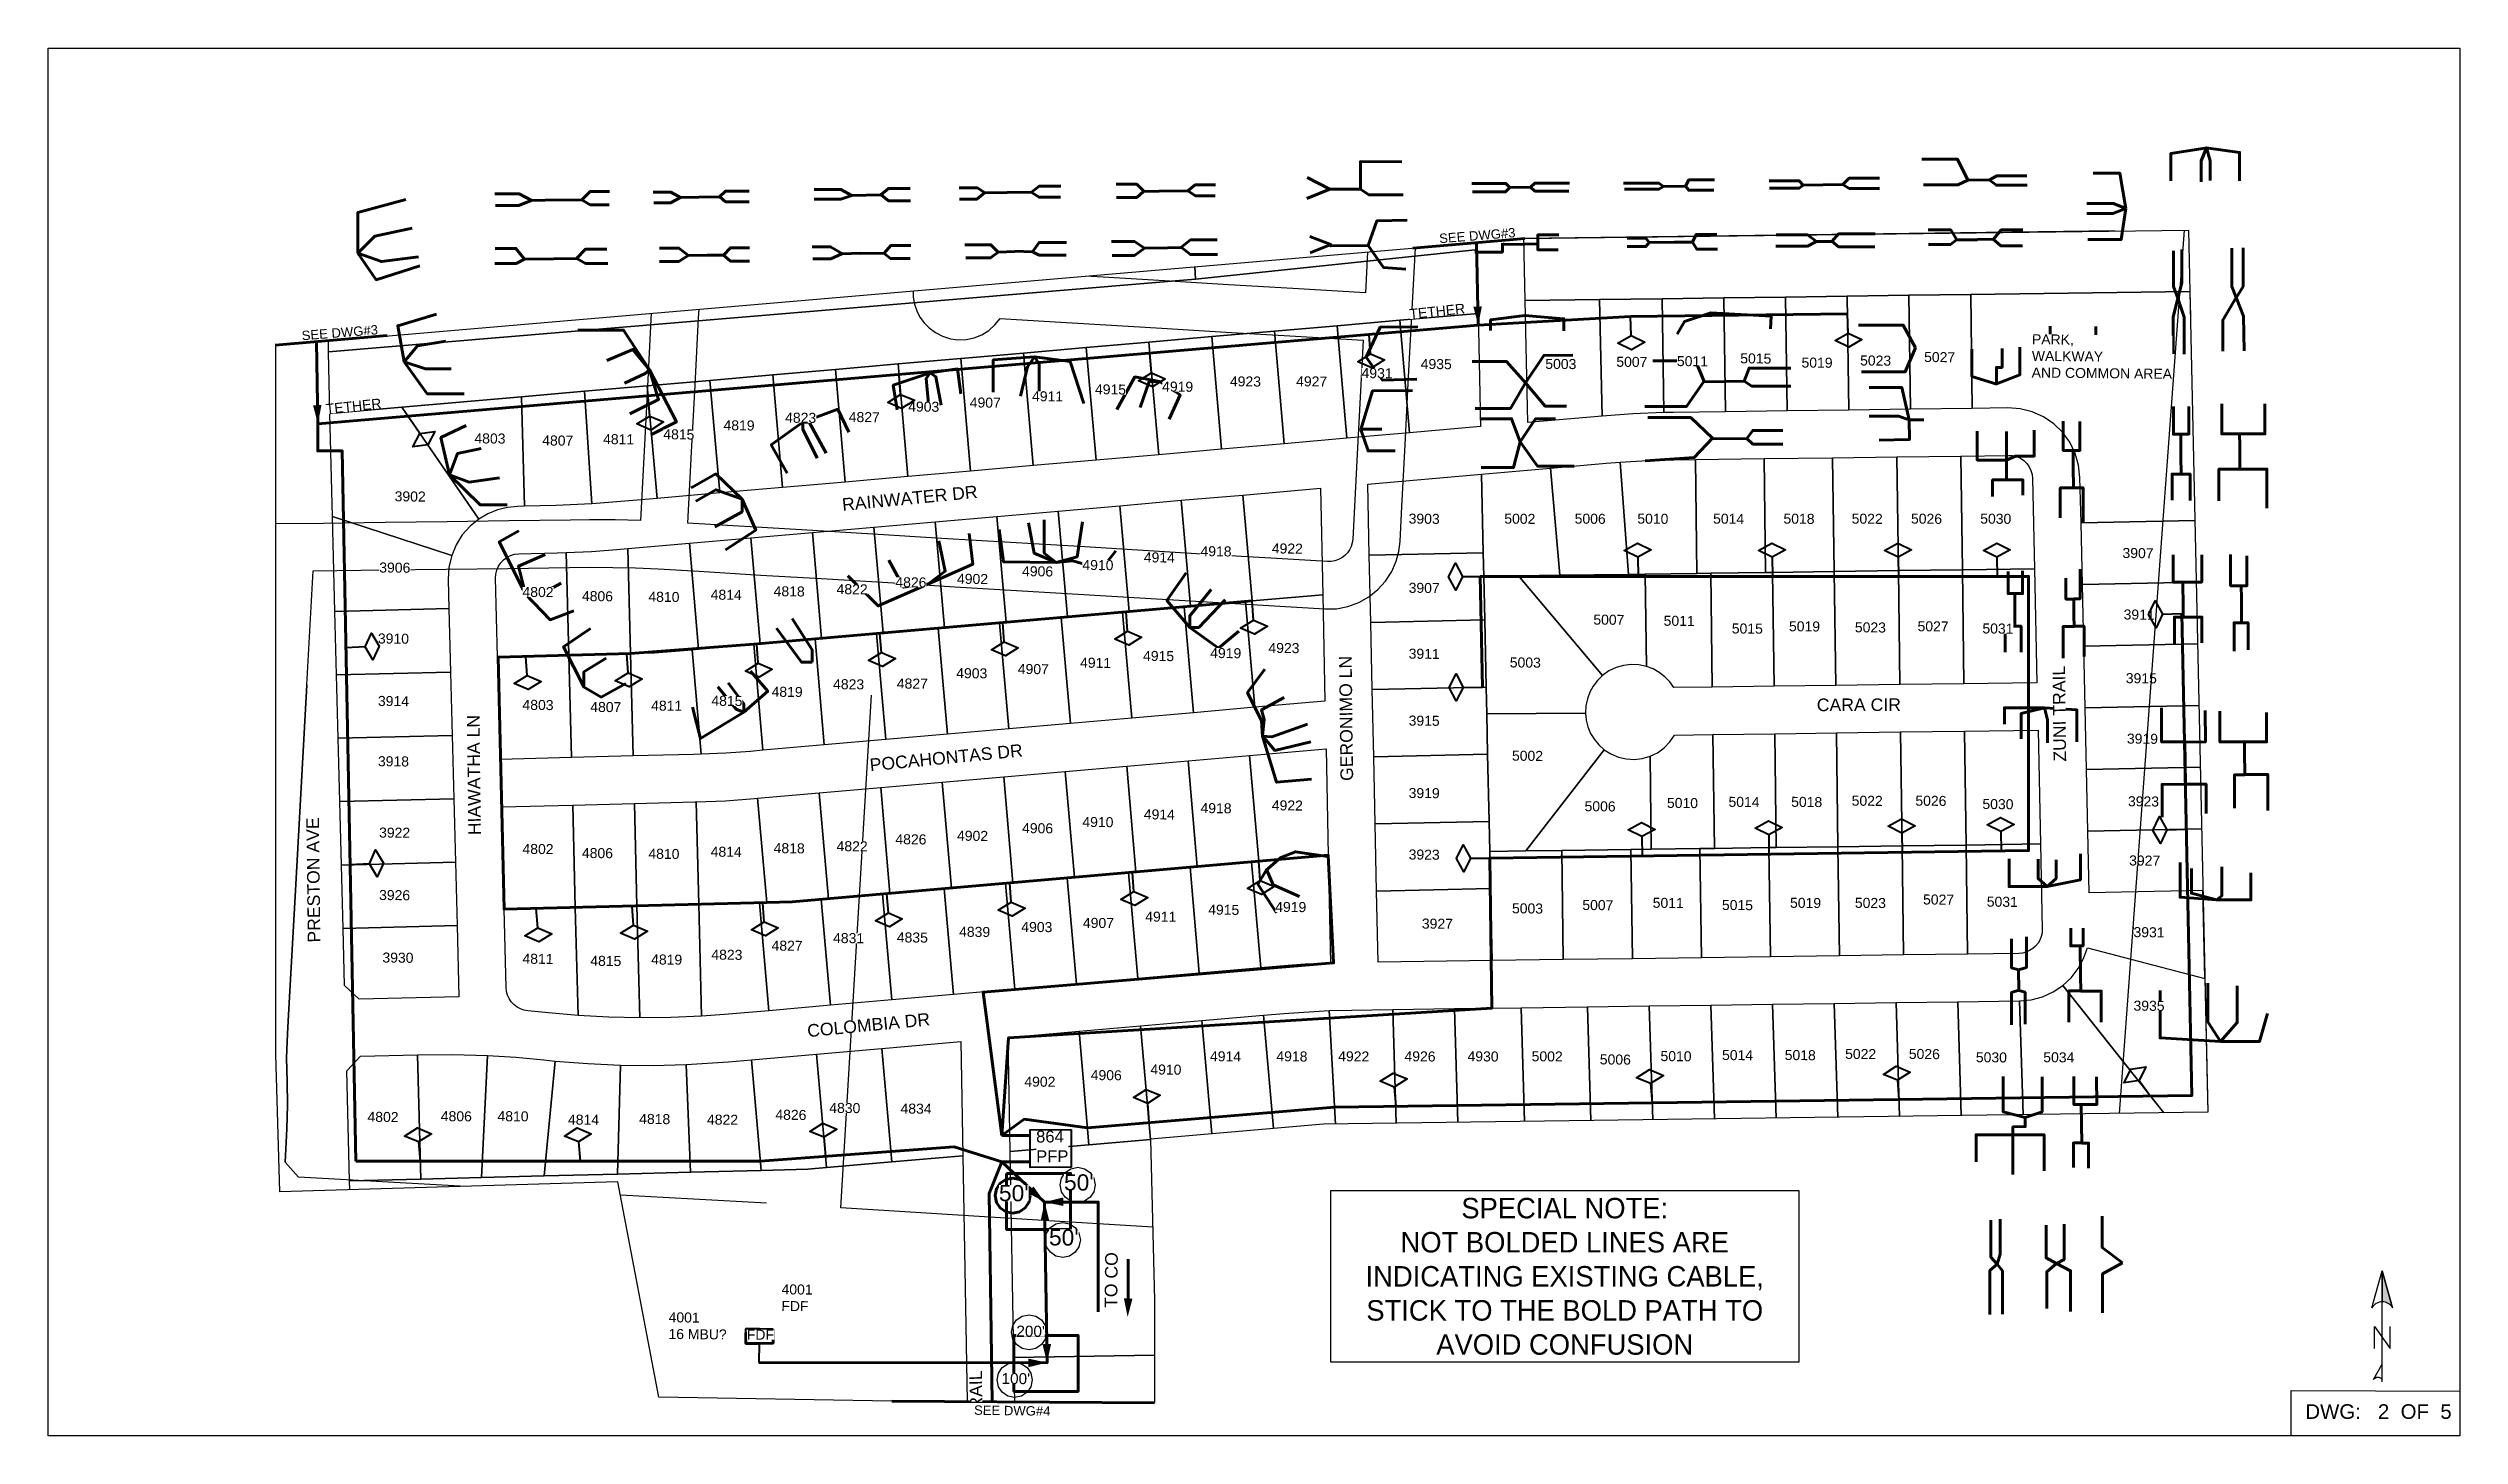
# Paper-space layout 'FIELD 2' of a CAD drawing. Header units: millimetres, sheet in inches. Extents: x 0 to 16.5, y 0 to 9.5.
# The model-space entities are those that its viewports show. They can reach past a viewport. Long polylines and large blocks are cut down to what shows.
import ezdxf
from ezdxf.enums import TextEntityAlignment as Align
from ezdxf.lldxf.tags import DXFTag

# ---------------------------------------------------------------- set-up
doc = ezdxf.new("R2010")
doc.units = ezdxf.units.MM
doc.header["$MEASUREMENT"] = 0
doc.linetypes.add('ACAD_ISO02W100', pattern=[15, 12, -3])
doc.linetypes.add('DASHED', pattern=[1.8, 1.2, -0.6])
doc.layers.get('0').update_dxf_attribs({"linetype": 'CONTINUOUS'})
for name, color, linetype, lineweight in [('A-Drop', 4, 'DASHED', 30), ('BURIED CABLE', 80, 'CONTINUOUS', 40), ('EDGE OF PAVEMENT', 7, 'EOP', 15), ('PP B FST', 3, 'CONTINUOUS', 30), ('PROPOSED PFP', 80, 'ACAD_ISO02W100', 40)]:
    doc.layers.add(name, color=color, linetype=linetype, lineweight=lineweight)
for name, color, linetype in [('A-StreetName', 104, 'CONTINUOUS'), ('A-Title Block', 7, 'CONTINUOUS'), ('ADDRESS', 7, 'CONTINUOUS'), ('Cable_12F_LT', 170, '12F'), ('Lot_Line', 7, 'CONTINUOUS'), ('Road', 8, 'CONTINUOUS')]:
    doc.layers.add(name, color=color, linetype=linetype)
doc.styles.add('ARIAL', font='arial.ttf')
doc.styles.add('AUDIT_D_221110082537-30', font='arial.ttf')
doc.styles.get("Standard").update_dxf_attribs({"font": 'arial.ttf'})
tags = doc.linetypes.add('12F', pattern='A,1.08,-0.018,["12F",Standard,S=0.054,R=0,X=0,Y=-0.027],-0.15', length=1.248).pattern_tags.tags
tags[6] = DXFTag(74, 10)
tags = doc.linetypes.add('EOP', pattern='A,96.411295,-0.622657,["EOP",Standard,S=5,R=0,X=0,Y=-2.467181],-16.110442', length=113.144394).pattern_tags.tags
tags[6] = DXFTag(74, 10)

psp = doc.layouts.new('FIELD 2')

# ---------------------------------------------------------------- texts
at = {"insert": (15.944, 0.216), "char_height": 0.1, "attachment_point": 2}
psp.add_mtext_dynamic_manual_height_columns('DWG:   2  OF  5', width=1.69352, gutter_width=1, heights=[0], dxfattribs=at)

msp = doc.modelspace()

# ---------------------------------------------------------------- blocks, each defined once
blk = doc.blocks.new('*U178')
at = {"linetype": 'ByBlock', "lineweight": -2}
blk.add_hatch(color=0, dxfattribs=at).paths.add_polyline_path([(0, 6.45), (0, 3.45, -0.269143), (1, 2.87)])
at = {"color": 0, "linetype": 'ByBlock', "lineweight": -2}
for points in [[(1, 2.87, 0.580323), (-1, 2.87), (0, 6.45), (1, 2.87), (0, 6.45), (0, 3.44)], [(0, -4.08, 0.5), (-0.86, -4.08), (0, -2.58)]]:
    blk.add_lwpolyline(points, format="xyb", dxfattribs=at)
for points in [[(0, -4.3), (0, 6.45)], [(-0.75, -1.07), (-0.75, 1.07), (0.75, -1.07), (0.75, 1.07)]]:
    blk.add_lwpolyline(points, dxfattribs=at)
blk = doc.blocks.new('B_FST')
at = {"layer": 'BURIED CABLE', "color": 18, "true_color": 0x000000}
blk.add_line((0, 18.2), (0, 0), dxfattribs=at)
blk.add_lwpolyline([(0, 18.2), (-12.7, 24.8), (0, 31.5), (12.7, 24.8)], close=True, dxfattribs=at)
blk.add_attdef('COUNT', (-22.9, 36.2), '', height=9.65)
blk.add_attdef('S', text='', height=5.48).set_placement((0, 25), align=Align.MIDDLE_CENTER)

# ---------------------------------------------------------------- hatches: boundary and pattern name
at = {"layer": 'Road', "lineweight": 158, "ltscale": 50}
h = msp.add_hatch(color=0, dxfattribs=at)
h.dxf.hatch_style = 1
h.paths.add_polyline_path([(492816.4, 762575.3), (492822, 762574.1), (492821.9, 762576.6)])
h = msp.add_hatch(color=0, dxfattribs=at)
h.dxf.hatch_style = 1
h.paths.add_polyline_path([(492816.4, 762547.7), (492821.9, 762546.5), (492821.9, 762549)])
h = msp.add_hatch(color=0, dxfattribs=at)
h.dxf.hatch_style = 1
h.paths.add_polyline_path([(492861.3, 762505.3), (492849.5, 762521.7), (492843.7, 762514.9)])
h = msp.add_hatch(color=0, dxfattribs=at)
h.dxf.hatch_style = 1
h.paths.add_polyline_path([(492861.3, 762505.3), (492881.1, 762501.1), (492880.8, 762510.1)])
h = msp.add_hatch(color=0, dxfattribs=at)
h.dxf.hatch_style = 1
h.paths.add_polyline_path([(492861.3, 762505.4), (492857.1, 762485.6), (492866.1, 762485.8)])
h = msp.add_hatch(color=0, dxfattribs=at)
h.dxf.hatch_style = 1
h.paths.add_polyline_path([(492948.7, 762384.1), (492953.8, 762403.6), (492944.8, 762403.8)])
h = msp.add_hatch(color=0, dxfattribs=at)
h.dxf.hatch_style = 1
h.paths.add_polyline_path([(492863.8, 762336.1), (492844.1, 762340.3), (492844.3, 762331.3)])
h = msp.add_hatch(color=0, dxfattribs=at)
h.dxf.hatch_style = 1
h.paths.add_polyline_path([(492863.8, 762336), (492868.1, 762355.7), (492859.1, 762355.5)])

# ---------------------------------------------------------------- linework, layer by layer
at = {"layer": 'BURIED CABLE', "color": 18, "true_color": 0x000000}
for p, q in [((493167.3, 762527), (493167, 762506.7)), ((492560.8, 762356.4), (492560.4, 762336.1))]:
    msp.add_line(p, q, dxfattribs=at)
at = {"layer": 'BURIED CABLE', "color": 1, "linetype": 'ByBlock', "lineweight": 60, "ltscale": 30}
for points in [[(492095.9, 763325.4), (492080.9, 764263.4)], [(493318, 763429.2), (493315.9, 763527.3)], [(493319.9, 763164.5), (493322.4, 763047.8)], [(492816.3, 762547.7), (492765.9, 762563.3), (492561.8, 762548.4), (492135.8, 762548.4)], [(493333.3, 762573.4), (493243.4, 762573.4), (493167, 762506.7)], [(492861.3, 762505.3), (492917.8, 762505.3), (492917.8, 762389.5)], [(492949.3, 762403.8), (492949.3, 762445)]]:
    msp.add_lwpolyline(points, dxfattribs=at)
at = {"layer": 'BURIED CABLE', "color": 18, "lineweight": 60, "true_color": 0x000000}
for points in [[(493167.3, 762527), (493153.3, 762526.9), (493153.3, 762534.5), (493153.7, 762542.2), (493167.6, 762541.9), (493181.5, 762541.5), (493181.6, 762534.1), (493181.9, 762527.2)], [(492560.8, 762356.4), (492546.8, 762356.3), (492546.7, 762363.9), (492547.1, 762371.6), (492561.1, 762371.2), (492575, 762370.9), (492575.1, 762363.4), (492575.3, 762356.6)]]:
    msp.add_lwpolyline(points, close=True, dxfattribs=at)
at = {"layer": 'BURIED CABLE', "color": 1, "linetype": 'ByBlock', "lineweight": 60, "ltscale": 30}
msp.add_lwpolyline([(492829, 762364.8), (492896.5, 762364.8), (492896.5, 762305.7), (492829, 762305.7)], close=True, dxfattribs=at)
msp.add_circle((492827.7, 762512.1), 18.5, dxfattribs=at)
at = {"layer": 'BURIED CABLE', "color": 1, "linetype": 'ByBlock', "lineweight": 30, "ltscale": 30}
for centre in [(492880.4, 762465.4), (492844.9, 762368.1), (492829.7, 762317.9)]:
    msp.add_circle(centre, 18.5, dxfattribs=at)
at = {"layer": 'Cable_12F_LT', "linetype": 'ByBlock', "lineweight": 60, "ltscale": 30}
msp.add_lwpolyline([(493315.9, 763527.3), (493305.5, 764119)], dxfattribs=at)
at = {"layer": 'Cable_12F_LT', "color": 5, "linetype": 'ByBlock', "lineweight": 60, "ltscale": 30}
msp.add_lwpolyline([(493342.5, 762052.6), (493333.3, 762573.4), (493333.3, 762573.4), (493333.3, 762573.4)], dxfattribs=at)
at = {"layer": 'EDGE OF PAVEMENT', "linetype": 'ByBlock', "lineweight": -2}
for points in [[(492455.9, 763611.1), (492450.1, 763499)], [(492500.6, 763507.6), (492504.3, 763578.3)], [(493205.5, 763583.1), (493199.2, 763463.3)], [(493251.1, 763497.9), (493254.5, 763562.8)], [(492496.9, 763436.9), (492500.6, 763507.6)], [(492743.7, 763504.6), (492737.9, 763499.8), (492732.9, 763494.2), (492728.8, 763487.9), (492725.7, 763481), (492723.7, 763473.8), (492722.8, 763466.4)], [(492790.5, 763510.6), (492782.7, 763512.9), (492774.5, 763513.8), (492766.3, 763513.5), (492758.3, 763511.8), (492750.7, 763508.8), (492743.7, 763504.6)], [(492817.4, 763486.2), (492813.6, 763492.6), (492808.9, 763498.3), (492803.4, 763503.3), (492797.2, 763507.4), (492790.5, 763510.6)], [(492050.9, 763493.8), (491985.9, 763492.9)], [(492115.9, 763494.6), (492050.9, 763493.8)], [(492180.9, 763495.5), (492115.9, 763494.6)], [(492245.9, 763496.3), (492180.9, 763495.5)], [(492310.9, 763497.2), (492245.9, 763496.3)], [(492375.9, 763498.1), (492310.9, 763497.2)], [(492450.1, 763499), (492375.9, 763498.1)], [(492858, 763483.8), (492817.4, 763486.2)], [(492922.8, 763479.9), (492858, 763483.8)], [(492987.7, 763476), (492922.8, 763479.9)], [(493055.1, 763471.9), (492987.7, 763476)], [(493247.7, 763433), (493251.1, 763497.9)], [(492366.7, 763447.9), (492447.5, 763449)], [(492447.5, 763449), (492441.6, 763336.9)], [(492722.8, 763466.4), (492722.9, 763458.9), (492724.2, 763451.5), (492726.6, 763444.5), (492730, 763437.8), (492734.4, 763431.7), (492739.6, 763426.4)], [(493122.5, 763467.9), (493055.1, 763471.9)], [(493199.2, 763463.3), (493122.5, 763467.9)], [(491976.8, 763442.8), (492041.8, 763443.6)], [(492041.8, 763443.6), (492106.8, 763444.5)], [(492106.8, 763444.5), (492171.8, 763445.4)], [(492171.8, 763445.4), (492236.7, 763446.2)], [(492236.7, 763446.2), (492301.7, 763447.1)], [(492301.7, 763447.1), (492366.7, 763447.9)], [(492493.2, 763366.2), (492496.9, 763436.9)], [(492739.6, 763426.4), (492746.4, 763421.4), (492753.9, 763417.5), (492762, 763415), (492770.4, 763413.9), (492778.8, 763414.2), (492787.1, 763416)], [(492787.1, 763416), (492795.2, 763419.2), (492802.5, 763423.8), (492809, 763429.5), (492814.4, 763436.3)], [(492814.4, 763436.3), (492855, 763433.9)], [(492855, 763433.9), (492919.8, 763430)], [(492919.8, 763430), (492984.7, 763426.1)], [(492984.7, 763426.1), (493052.1, 763422)], [(493244.3, 763368.1), (493247.7, 763433)], [(493052.1, 763422), (493119.5, 763418)], [(493119.5, 763418), (493196.6, 763413.3)], [(493196.6, 763413.3), (493190.4, 763293.5)], [(492489.5, 763295.6), (492493.2, 763366.2)], [(493240.9, 763303.2), (493244.3, 763368.1)], [(492441.6, 763336.9), (492435.7, 763223.4)], [(493237.5, 763238.3), (493240.9, 763303.2)], [(492485.6, 763220.7), (492489.5, 763295.6)], [(493190.4, 763293.5), (493185.7, 763203.8)], [(492102, 763220.4), (492037, 763219.6)], [(492167, 763221.3), (492102, 763220.4)], [(492232, 763222.1), (492167, 763221.3)], [(492297, 763223), (492232, 763222.1)], [(492362, 763223.9), (492297, 763223)], [(492382.1, 763224.1), (492362, 763223.9)], [(492435.7, 763223.4), (492408.9, 763224.1), (492382.1, 763224.1)], [(492605.4, 763213.5), (492485.6, 763220.7)], [(493235.6, 763201.2), (493237.5, 763238.3)], [(492680.3, 763209), (492605.4, 763213.5)], [(492752.9, 763204.6), (492680.3, 763209)], [(492825.4, 763200.2), (492752.9, 763204.6)], [(492898, 763195.9), (492825.4, 763200.2)], [(492970.6, 763191.5), (492898, 763195.9)], [(493185.7, 763203.8), (493185.2, 763199.9), (493184, 763196.1), (493182.3, 763192.6), (493180.1, 763189.3), (493177.4, 763186.5), (493174.2, 763184.1), (493170.8, 763182.2), (493167, 763180.9), (493163.1, 763180.2), (493159.2, 763180.2)], [(493231.6, 763180.7), (493234.3, 763190.8), (493235.6, 763201.2)], [(492084.5, 763050.2), (492091.1, 763170.3)], [(492091.1, 763170.3), (492166.1, 763171.3)], [(492166.1, 763171.3), (492231.1, 763172.1)], [(492231.1, 763172.1), (492296.1, 763173)], [(492296.1, 763173), (492361.1, 763173.8)], [(492361.1, 763173.8), (492382.7, 763174.1)], [(492382.7, 763174.1), (492430.6, 763173.6)], [(492430.6, 763173.6), (492454.2, 763172.5)], [(492454.2, 763172.5), (492497.4, 763169.9)], [(492497.4, 763169.9), (492562.3, 763166)], [(493038, 763187.4), (492970.6, 763191.5)], [(493105.4, 763183.4), (493038, 763187.4)], [(493159.2, 763180.2), (493105.4, 763183.4)], [(493202.8, 763143.1), (493212.2, 763150.6), (493220.3, 763159.6), (493226.8, 763169.7), (493231.6, 763180.7)], [(492562.3, 763166), (492632.2, 763161.8)], [(492632.2, 763161.8), (492702, 763157.6)], [(492702, 763157.6), (492766.9, 763153.6)], [(492766.9, 763153.6), (492831.8, 763149.7)], [(492831.8, 763149.7), (492896.7, 763145.8)], [(492896.7, 763145.8), (492961.6, 763141.9)], [(492961.6, 763141.9), (493026.4, 763138)], [(493026.4, 763138), (493091.3, 763134.1)], [(493091.3, 763134.1), (493156.2, 763130.2)], [(493156.2, 763130.2), (493168.5, 763130.5), (493180.6, 763132.8), (493192.1, 763137), (493202.8, 763143.1)], [(492072.5, 762833.6), (492084.5, 763050.2)], [(492084.5, 763050.2), (492072.5, 762833.6)], [(492072.5, 762833.6), (492084.5, 763050.2)], [(492848.6, 762486.7), (492646.7, 762499.1), (492678.9, 763039.4)], [(492065.2, 762702.5), (492072.5, 762833.6)], [(492072.5, 762833.6), (492065.2, 762702.5)], [(492065.2, 762702.5), (492072.5, 762833.6)], [(492063.9, 762682.4), (492065.2, 762702.5)], [(492065.2, 762702.5), (492063.9, 762682.4)], [(492063.6, 762632.4), (492063.1, 762657.4), (492063.9, 762682.4)], [(492063.9, 762682.4), (492063.1, 762657.4), (492063.6, 762632.4)], [(492063.3, 762582.4), (492064.1, 762607.4), (492063.6, 762632.4)], [(492063.6, 762632.4), (492064.1, 762607.4), (492063.3, 762582.4)], [(492061.4, 762547.4), (492063.3, 762582.4)], [(492063.3, 762582.4), (492061.4, 762547.4)], [(492075.5, 762531.6), (492061.4, 762547.4)], [(492061.4, 762547.4), (492075.5, 762531.6)], [(492265.7, 762521), (492075.5, 762531.6)], [(492302.5, 762518.9), (492265.7, 762521)], [(492302.5, 762518.9), (492265.7, 762521)], [(492352.4, 762516.1), (492302.5, 762518.9)], [(492352.4, 762516.1), (492302.5, 762518.9)], [(492568.3, 762504.1), (492352.4, 762516.1)], [(492568.3, 762504.1), (492352.4, 762516.1)], [(492848.6, 762486.7), (492646.7, 762499.1)], [(493081.8, 762472.4), (492848.6, 762486.7)], [(493081.8, 762472.4), (492848.6, 762486.7)], [(493109.8, 762470.7), (493081.8, 762472.4)], [(493109.8, 762470.7), (493081.8, 762472.4)], [(493315.4, 762458.2), (493109.8, 762470.7)], [(493315.4, 762458.2), (493109.8, 762470.7)], [(493315.7, 762463.6), (493315.4, 762458.2)], [(493485.5, 762454.4), (493315.7, 762463.6)], [(493485.5, 762454.4), (493315.7, 762463.6)], [(493485.5, 762454.4), (493485.5, 762454.4)], [(493980.2, 762421.2), (493485.5, 762454.4)]]:
    msp.add_lwpolyline(points, dxfattribs=at)
at = {"layer": 'Lot_Line'}
for points in [[(493663.4, 763524.4), (493366, 763520.6), (493362.7, 763665.6), (493506.7, 763667.4), (493503.6, 763822.4), (493663.4, 763824.4), (494059.6, 763829.4), (494060.1, 763804.9), (494061.7, 763724.9), (494063.8, 763624.9), (494065.7, 763529.5)], [(492107.3, 763401), (492102.6, 763621.6), (493014.2, 763639.2), (493020, 763477.9)], [(493020, 763477.9), (493014.2, 763639.2), (493313.3, 763645), (493316.3, 763508.8), (493314.8, 763508.7)], [(493367.5, 763455.2), (493366, 763520.6), (494065.7, 763529.5), (494067.4, 763464.8), (493836.5, 763461.6), (493771.5, 763460.7), (493706.5, 763459.8), (493641.5, 763458.9), (493576.5, 763458), (493511.6, 763457.1), (493445.7, 763456.2)], [(492108.7, 763336.2), (492107.3, 763401), (493020, 763477.9), (493314.8, 763508.7), (493316.3, 763508.8), (493317.8, 763441.7), (493235.3, 763434.5), (493169.2, 763428.7), (493103.2, 763423), (493037.2, 763417.2), (492971.2, 763411.5), (492905.1, 763405.7), (492839.1, 763399.9), (492773.1, 763394.2), (492707, 763388.4), (492641, 763382.7), (492575, 763376.9), (492508.9, 763371.1), (492442.9, 763365.4), (492376.9, 763359.6), (492310.5, 763353.8), (492184.3, 763342.8)], [(493367.5, 763455.2), (493445.7, 763456.2), (493448.3, 763333.5), (493370.3, 763326.7)], [(493513.2, 763337.1), (493480.7, 763335.8), (493448.3, 763333.5), (493445.7, 763456.2), (493511.6, 763457.1)], [(493511.6, 763457.1), (493576.5, 763458), (493578.2, 763338), (493523.3, 763337.3), (493513.2, 763337.1)], [(493643.2, 763338.9), (493578.2, 763338), (493576.5, 763458), (493641.5, 763458.9)], [(493708.2, 763339.8), (493643.2, 763338.9), (493641.5, 763458.9), (493706.5, 763459.8)], [(493773.2, 763340.7), (493708.2, 763339.8), (493706.5, 763459.8), (493771.5, 763460.7)], [(493838.2, 763341.6), (493773.2, 763340.7), (493771.5, 763460.7), (493836.5, 763461.6)], [(494070, 763347.3), (494072.9, 763227.8), (494073, 763223.5), (493952.7, 763220.9), (493951.6, 763268.7), (493950.2, 763281.7), (493946.6, 763294.2), (493940.9, 763305.9), (493933.2, 763316.4), (493923.9, 763325.4), (493913.1, 763332.7), (493901.2, 763338), (493888.6, 763341.2), (493875.6, 763342.1), (493838.2, 763341.6), (493836.5, 763461.6), (494067.4, 763464.8)], [(493179.6, 763310.1), (493113.6, 763304.3), (493103.2, 763423), (493169.2, 763428.7)], [(493245.6, 763315.8), (493179.6, 763310.1), (493169.2, 763428.7), (493235.3, 763434.5)], [(493320.3, 763322.4), (493245.6, 763315.8), (493235.3, 763434.5), (493317.8, 763441.7)], [(492849.4, 763281.3), (492783.4, 763275.5), (492773.1, 763394.2), (492839.1, 763399.9)], [(492915.5, 763287), (492849.4, 763281.3), (492839.1, 763399.9), (492905.1, 763405.7)], [(492981.5, 763292.8), (492915.5, 763287), (492905.1, 763405.7), (492971.2, 763411.5)], [(493047.5, 763298.6), (492981.5, 763292.8), (492971.2, 763411.5), (493037.2, 763417.2)], [(493113.6, 763304.3), (493047.5, 763298.6), (493037.2, 763417.2), (493103.2, 763423)], [(492585.3, 763258.2), (492519.3, 763252.5), (492508.9, 763371.1), (492575, 763376.9)], [(492651.4, 763264), (492585.3, 763258.2), (492575, 763376.9), (492641, 763382.7)], [(492717.4, 763269.8), (492651.4, 763264), (492641, 763382.7), (492707, 763388.4)], [(492783.4, 763275.5), (492717.4, 763269.8), (492707, 763388.4), (492773.1, 763394.2)], [(492184.3, 763342.8), (492310.5, 763353.8), (492313.4, 763238.4), (492306.3, 763238.2), (492295.5, 763237.2), (492285, 763234.6), (492274.9, 763230.5), (492265.6, 763225)], [(492310.5, 763353.8), (492376.9, 763359.6), (492384.5, 763241), (492346.6, 763239.3), (492313.4, 763238.4)], [(492376.9, 763359.6), (492442.9, 763365.4), (492453.3, 763246.7), (492406.5, 763242.6), (492384.5, 763241)], [(492519.3, 763252.5), (492453.3, 763246.7), (492442.9, 763365.4), (492508.9, 763371.1)], [(492111.5, 763227.8), (492108.7, 763336.2), (492184.3, 763342.8), (492265.6, 763225), (492256.2, 763217.3), (492248.1, 763208.2), (492241.6, 763197.9), (492236.9, 763186.6)], [(493203.2, 763186.8), (493201.6, 763261.8), (493321.4, 763272.3), (493323.2, 763189.4)], [(493323.7, 763164.6), (493323.2, 763189.4), (493321.4, 763272.3), (493393.9, 763278.6), (493403.7, 763165.7), (493360.2, 763165.1)], [(493476, 763166.7), (493403.7, 763165.7), (493393.9, 763278.6), (493452.7, 763283.7), (493467.5, 763284.9)], [(493467.5, 763284.9), (493495.7, 763286.5), (493524, 763287.3), (493546.6, 763287.6), (493548.2, 763167.6), (493493.7, 763166.9), (493476, 763166.7)], [(493548.2, 763167.6), (493546.6, 763287.6), (493618.9, 763288.6), (493620.5, 763168.6), (493562.8, 763167.8)], [(493620.5, 763168.6), (493618.9, 763288.6), (493691.1, 763289.6), (493692.8, 763169.6), (493627.8, 763168.7)], [(493760.3, 763170.6), (493692.8, 763169.6), (493691.1, 763289.6), (493758.6, 763290.5)], [(493827.8, 763171.5), (493760.3, 763170.6), (493758.6, 763290.5), (493826.1, 763291.4)], [(493901.6, 763267.7), (493903.7, 763172.5), (493827.8, 763171.5), (493826.1, 763291.4), (493876.3, 763292.1), (493880.6, 763291.8), (493884.8, 763290.8), (493888.8, 763289), (493892.4, 763286.6), (493895.5, 763283.5), (493898, 763280), (493900, 763276.1), (493901.2, 763272)], [(493079.7, 763138.7), (493072.9, 763138.1), (493015, 763133.1), (493005.2, 763244.7), (493070, 763250.3)], [(493079.7, 763138.7), (493070, 763250.3), (493151.7, 763257.4), (493154.1, 763145.2)], [(492236.9, 763186.6), (492234, 763174.2), (492233.2, 763161.4), (492234, 763130.6), (492114, 763127.5), (492111.5, 763227.8)], [(492691.2, 763104.9), (492681.5, 763216.4), (492746.2, 763222.1), (492755.9, 763110.5), (492749.1, 763109.9)], [(492755.9, 763110.5), (492746.2, 763222.1), (492811, 763227.7), (492820.7, 763116.2), (492813.9, 763115.6)], [(492820.7, 763116.2), (492811, 763227.7), (492875.7, 763233.4), (492885.5, 763121.8), (492878.6, 763121.2)], [(492885.5, 763121.8), (492875.7, 763233.4), (492940.5, 763239), (492950.2, 763127.4), (492943.4, 763126.9)], [(492950.2, 763127.4), (492940.5, 763239), (493005.2, 763244.7), (493015, 763133.1), (493008.1, 763132.5)], [(494074.4, 763158.5), (493954.1, 763155.9), (493952.7, 763220.9), (494073, 763223.5)], [(492422.4, 763193.8), (492487.2, 763199.5), (492496.9, 763087.9), (492490.1, 763087.3), (492450.5, 763083.9), (492425.3, 763083.2)], [(492496.9, 763087.9), (492487.2, 763199.5), (492551.9, 763205.1), (492561.7, 763093.6), (492554.9, 763093)], [(492561.7, 763093.6), (492551.9, 763205.1), (492616.7, 763210.8), (492626.4, 763099.2), (492619.6, 763098.6)], [(492626.4, 763099.2), (492616.7, 763210.8), (492681.5, 763216.4), (492691.2, 763104.9), (492684.4, 763104.3)], [(492360.3, 763081.6), (492285.3, 763079.7), (492283.2, 763162.6), (492283.5, 763167), (492284.5, 763171.2), (492286.2, 763175.2), (492288.6, 763178.8), (492291.6, 763182), (492295.1, 763184.6), (492299, 763186.5), (492303.2, 763187.8), (492307.5, 763188.3), (492347.9, 763189.3), (492357.5, 763189.6)], [(492360.3, 763081.6), (492357.5, 763189.6), (492384.2, 763190.9), (492410.8, 763192.8), (492422.4, 763193.8), (492425.3, 763083.2)], [(493204.8, 763116.1), (493203.2, 763186.8), (493323.2, 763189.4), (493323.7, 763164.6), (493324.7, 763118.6)], [(493694.4, 763049.6), (493629.4, 763048.8), (493627.8, 763168.7), (493692.8, 763169.6)], [(493761.9, 763050.6), (493694.4, 763049.6), (493692.8, 763169.6), (493760.3, 763170.6)], [(493829.4, 763051.5), (493761.9, 763050.6), (493760.3, 763170.6), (493827.8, 763171.5)], [(493906.3, 763052.5), (493829.4, 763051.5), (493827.8, 763171.5), (493903.7, 763172.5)], [(493082.6, 763026.6), (493072.9, 763138.1), (493079.7, 763138.7), (493154.1, 763145.2), (493156.5, 763033)], [(493430.9, 763020.5), (493326.9, 763019.6), (493326.3, 763047.9), (493324.7, 763118.6), (493323.7, 763164.6), (493360.2, 763165.1), (493448.9, 763060.2), (493443.5, 763055), (493439, 763049), (493435.3, 763042.4), (493432.8, 763035.4), (493431.3, 763028)], [(493495.2, 763069.6), (493487.2, 763071.3), (493479, 763071.7), (493470.9, 763070.7), (493463, 763068.4), (493455.6, 763064.9), (493448.9, 763060.2), (493360.2, 763165.1), (493403.7, 763165.7), (493476, 763166.7), (493493.7, 763166.9)], [(493523.8, 763047.3), (493519.6, 763053.4), (493514.4, 763058.8), (493508.6, 763063.3), (493502.1, 763067), (493495.2, 763069.6), (493493.7, 763166.9), (493548.2, 763167.6), (493562.8, 763167.8), (493564.4, 763047.9)], [(493629.4, 763048.8), (493564.4, 763047.9), (493562.8, 763167.8), (493620.5, 763168.6), (493627.8, 763168.7)], [(494075.7, 763093.5), (493955.5, 763090.9), (493954.1, 763155.9), (494074.4, 763158.5)], [(492235.7, 763063.8), (492115.7, 763060.7), (492114, 763127.5), (492234, 763130.6)], [(492888.4, 763009.6), (492823.6, 763004), (492813.9, 763115.6), (492820.7, 763116.2), (492878.6, 763121.2)], [(492953.1, 763015.3), (492888.4, 763009.6), (492878.6, 763121.2), (492885.5, 763121.8), (492943.4, 763126.9)], [(493017.9, 763020.9), (492953.1, 763015.3), (492943.4, 763126.9), (492950.2, 763127.4), (493008.1, 763132.5)], [(493082.6, 763026.6), (493017.9, 763020.9), (493008.1, 763132.5), (493015, 763133.1), (493072.9, 763138.1)], [(493326.3, 763047.9), (493206.3, 763045.3), (493204.8, 763116.1), (493324.7, 763118.6)], [(492490.1, 763087.3), (492496.9, 763087.9), (492554.9, 763093), (492564.6, 762981.4), (492551.5, 762980.2), (492525.6, 762978.3), (492499.7, 762977.1)], [(492564.6, 762981.4), (492554.9, 763093), (492561.7, 763093.6), (492619.6, 763098.6), (492629.3, 762987)], [(492694.1, 762992.7), (492629.3, 762987), (492619.6, 763098.6), (492626.4, 763099.2), (492684.4, 763104.3)], [(492758.9, 762998.3), (492694.1, 762992.7), (492684.4, 763104.3), (492691.2, 763104.9), (492749.1, 763109.9)], [(492823.6, 763004), (492758.9, 762998.3), (492749.1, 763109.9), (492755.9, 763110.5), (492813.9, 763115.6)], [(494077.1, 763028.5), (493956.9, 763025.9), (493955.5, 763090.9), (494075.7, 763093.5)], [(492363, 762973.6), (492288.1, 762971.7), (492285.3, 763079.7), (492360.3, 763081.6)], [(492428, 762975.3), (492363, 762973.6), (492360.3, 763081.6), (492425.3, 763083.2)], [(492499.7, 762977.1), (492491.6, 762976.9), (492428, 762975.3), (492425.3, 763083.2), (492450.5, 763083.9), (492490.1, 763087.3)], [(492237.4, 762997), (492117.4, 762994), (492115.7, 763060.7), (492235.7, 763063.8)], [(493327.8, 762977.1), (493207.8, 762974.5), (493206.3, 763045.3), (493326.3, 763047.9), (493326.9, 763019.6)], [(493326.9, 763019.6), (493430.9, 763020.5), (493431.6, 763013.1), (493433.4, 763005.9), (493436.3, 762999), (493440.2, 762992.6), (493445, 762986.9), (493450.6, 762981.9), (493367.9, 762875.2), (493330, 762874.6), (493329.3, 762906.4), (493327.8, 762977.1)], [(494078.5, 762963.6), (493958.3, 762961), (493956.9, 763025.9), (494077.1, 763028.5)], [(492239.1, 762930.2), (492119.1, 762927.2), (492117.4, 762994), (492237.4, 762997)], [(493498.8, 762975), (493506.6, 762978.8), (493513.6, 762983.9), (493519.6, 762990.1), (493524.5, 762997.3), (493565.1, 762997.9), (493566.7, 762877.9), (493551.3, 762877.7), (493500, 762877)], [(493566.7, 762877.9), (493565.1, 762997.9), (493630.1, 762998.8), (493631.7, 762878.8), (493624, 762878.7)], [(493696.7, 762879.7), (493631.7, 762878.8), (493630.1, 762998.8), (493695.1, 762999.6)], [(493764.2, 762880.6), (493696.7, 762879.7), (493695.1, 762999.6), (493762.6, 763000.6)], [(493831.7, 762881.5), (493764.2, 762880.6), (493762.6, 763000.6), (493830.1, 763001.5)], [(493909.9, 762882.6), (493831.7, 762881.5), (493830.1, 763001.5), (493907.4, 763002.6)], [(492957.4, 762853), (492947.7, 762964.6), (493012.4, 762970.3), (493022.1, 762858.7), (493014.5, 762858)], [(493022.1, 762858.7), (493012.4, 762970.3), (493077.2, 762975.9), (493086.9, 762864.3), (493079.2, 762863.7)], [(493160, 762870.7), (493086.9, 762864.3), (493077.2, 762975.9), (493157.6, 762982.9)], [(493329.3, 762906.4), (493209.3, 762903.8), (493207.8, 762974.5), (493327.8, 762977.1)], [(493367.9, 762875.2), (493450.6, 762981.9), (493457.7, 762977.4), (493465.5, 762974.1), (493473.8, 762972.2), (493482.2, 762971.7), (493490.6, 762972.7), (493498.8, 762975), (493500, 762877), (493478.6, 762876.7), (493405.9, 762875.7)], [(492633.6, 762824.8), (492623.9, 762936.4), (492688.7, 762942), (492698.4, 762830.5), (492690.7, 762829.8)], [(492698.4, 762830.5), (492688.7, 762942), (492753.4, 762947.7), (492763.1, 762836.1), (492755.4, 762835.4)], [(492763.1, 762836.1), (492753.4, 762947.7), (492818.2, 762953.3), (492827.9, 762841.8), (492820.2, 762841.1)], [(492827.9, 762841.8), (492818.2, 762953.3), (492882.9, 762959), (492892.6, 762847.4), (492884.9, 762846.7)], [(492892.6, 762847.4), (492882.9, 762959), (492947.7, 762964.6), (492957.4, 762853), (492949.7, 762852.4)], [(494079.8, 762898.6), (493959.7, 762896), (493958.3, 762961), (494078.5, 762963.6)], [(492240.8, 762863.4), (492120.8, 762860.4), (492119.1, 762927.2), (492239.1, 762930.2)], [(492367.1, 762815.7), (492292.1, 762813.8), (492289.3, 762921.7), (492364.3, 762923.6)], [(492432, 762817.3), (492367.1, 762815.7), (492364.3, 762923.6), (492429.3, 762925.3)], [(492497, 762819), (492432, 762817.3), (492429.3, 762925.3), (492492.9, 762926.9), (492494.3, 762926.9)], [(492497, 762819), (492494.3, 762926.9), (492525.1, 762928.2), (492555.8, 762930.4), (492559.1, 762930.7), (492568.7, 762820.8), (492561, 762820.6)], [(492568.7, 762820.8), (492559.1, 762930.7), (492623.9, 762936.4), (492633.6, 762824.8), (492625.9, 762824.1), (492595.5, 762821.5)], [(493209.3, 762903.8), (493329.3, 762906.4), (493330, 762874.6), (493330.8, 762835.6), (493210.9, 762833)], [(494081.2, 762833.6), (493961.1, 762831), (493959.7, 762896), (494079.8, 762898.6)], [(493079.2, 762863.7), (493086.9, 762864.3), (493160, 762870.7), (493162.5, 762757.1), (493135.7, 762755.8), (493109, 762753.9), (493088.9, 762752.1)], [(493332.5, 762759.7), (493330.8, 762835.6), (493330, 762874.6), (493367.9, 762875.2), (493405.9, 762875.7), (493407.5, 762760.7)], [(493480.2, 762761.7), (493407.5, 762760.7), (493405.9, 762875.7), (493478.6, 762876.7)], [(493552.9, 762762.7), (493480.2, 762761.7), (493478.6, 762876.7), (493500, 762877), (493551.3, 762877.7)], [(493625.6, 762763.7), (493552.9, 762762.7), (493551.3, 762877.7), (493566.7, 762877.9), (493624, 762878.7)], [(493698.3, 762764.7), (493625.6, 762763.7), (493624, 762878.7), (493631.7, 762878.8), (493696.7, 762879.7)], [(493765.8, 762765.6), (493698.3, 762764.7), (493696.7, 762879.7), (493764.2, 762880.6)], [(493833.3, 762766.5), (493765.8, 762765.6), (493764.2, 762880.6), (493831.7, 762881.5)], [(493911.9, 762792.8), (493911.7, 762788.9), (493910.8, 762785), (493909.4, 762781.3), (493907.4, 762777.9), (493904.9, 762774.9), (493901.9, 762772.3), (493898.6, 762770.2), (493895, 762768.6), (493891.2, 762767.6), (493887.2, 762767.3), (493833.3, 762766.5), (493831.7, 762881.5), (493909.9, 762882.6)], [(492242.5, 762796.6), (492122.5, 762793.6), (492120.8, 762860.4), (492240.8, 762863.4)], [(492820.2, 762841.1), (492829.9, 762729.5), (492765.2, 762723.9), (492755.4, 762835.4), (492763.1, 762836.1)], [(492820.2, 762841.1), (492827.9, 762841.8), (492884.9, 762846.7), (492894.7, 762735.2), (492829.9, 762729.5)], [(492894.7, 762735.2), (492884.9, 762846.7), (492892.6, 762847.4), (492949.7, 762852.4), (492959.4, 762740.8)], [(493024.2, 762746.5), (492959.4, 762740.8), (492949.7, 762852.4), (492957.4, 762853), (493014.5, 762858)], [(493088.9, 762752.1), (493024.2, 762746.5), (493014.5, 762858), (493022.1, 762858.7), (493079.2, 762863.7)], [(492370, 762702), (492338.9, 762704.8), (492317, 762706.9), (492313, 762707.6), (492309.2, 762708.9), (492305.7, 762710.8), (492302.4, 762713.3), (492299.7, 762716.2), (492297.4, 762719.6), (492295.7, 762723.3), (492294.6, 762727.2), (492294.2, 762731.2), (492292.1, 762813.8), (492367.1, 762815.7)], [(492435.1, 762699.3), (492402.5, 762700.1), (492370, 762702), (492367.1, 762815.7), (492432, 762817.3)], [(492500, 762701), (492467.6, 762699.6), (492435.1, 762699.3), (492432, 762817.3), (492497, 762819)], [(492500, 762701), (492497, 762819), (492561, 762820.6), (492570.9, 762706.9), (492524.1, 762702.8)], [(492635.7, 762712.6), (492570.9, 762706.9), (492561, 762820.6), (492568.7, 762820.8), (492595.5, 762821.5), (492625.9, 762824.1)], [(492700.4, 762718.2), (492635.7, 762712.6), (492625.9, 762824.1), (492633.6, 762824.8), (492690.7, 762829.8)], [(492765.2, 762723.9), (492700.4, 762718.2), (492690.7, 762829.8), (492698.4, 762830.5), (492755.4, 762835.4)], [(493330.8, 762835.6), (493332.5, 762759.7), (493212.5, 762758), (493210.9, 762833)], [(492244.4, 762721.6), (492139.4, 762719), (492124.1, 762733.6), (492122.5, 762793.6), (492242.5, 762796.6)], [(494086.1, 762600), (494039.8, 762599.3), (493933.5, 762733.5), (493942.3, 762741.7), (493949.7, 762751.2), (493955.4, 762761.8), (493959.4, 762773.2), (494083.1, 762740.7), (494085.4, 762630.3)], [(493566.6, 762592.8), (493501.6, 762592), (493497.9, 762711.9), (493562.9, 762712.8)], [(493631.6, 762593.7), (493566.6, 762592.8), (493562.9, 762712.8), (493627.9, 762713.7)], [(493696.6, 762594.6), (493631.6, 762593.7), (493627.9, 762713.7), (493692.9, 762714.6)], [(493761.6, 762595.5), (493696.6, 762594.6), (493692.9, 762714.6), (493757.9, 762715.5)], [(493826.6, 762596.4), (493761.6, 762595.5), (493757.9, 762715.5), (493822.9, 762716.4)], [(493891.6, 762597.3), (493826.6, 762596.4), (493822.9, 762716.4), (493887.9, 762717.3)], [(494039.8, 762599.3), (493891.6, 762597.3), (493887.9, 762717.3), (493900.2, 762718.4), (493912, 762721.6), (493923.2, 762726.7), (493933.5, 762733.5)], [(492972.8, 762571.3), (492908, 762565.7), (492897.5, 762685.2), (492962.2, 762690.8)], [(493037.5, 762577), (492972.8, 762571.3), (492962.2, 762690.8), (493027, 762696.5)], [(493102.3, 762582.6), (493037.5, 762577), (493027, 762696.5), (493091.7, 762702.1)], [(493091.7, 762702.1), (493113.3, 762704), (493161.1, 762707), (493167.6, 762587.4), (493155, 762587.2), (493102.3, 762582.6)], [(493184.7, 762707.6), (493228, 762708.2), (493231.6, 762588.3), (493167.6, 762587.4), (493161.1, 762707)], [(493296.6, 762589.1), (493231.6, 762588.3), (493228, 762708.2), (493293, 762709.1)], [(493296.6, 762589.1), (493293, 762709.1), (493363, 762710.1), (493366.6, 762590.1), (493336.1, 762589.7)], [(493436.6, 762591.1), (493366.6, 762590.1), (493363, 762710.1), (493433, 762711)], [(493501.6, 762592), (493436.6, 762591.1), (493433, 762711), (493497.9, 762711.9)], [(492700.4, 762547.5), (492631.6, 762541.6), (492621.2, 762661.1), (492689.9, 762667.1)], [(492700.4, 762547.5), (492689.9, 762667.1), (492772.9, 762674.3), (492775.1, 762554.1)], [(492908, 762565.7), (492825, 762558.4), (492822.8, 762678.7), (492897.5, 762685.2)], [(492129.3, 762527.5), (492126.4, 762643.6), (492141, 762659), (492201, 762660.5), (492204.3, 762529.5)], [(492204.3, 762529.5), (492201, 762660.5), (492237.7, 762660.8), (492274.5, 762659.7), (492268.3, 762531.1)], [(492268.3, 762531.1), (492274.5, 762659.7), (492304.3, 762657.8), (492334, 762655.1), (492345.9, 762653.8), (492334.2, 762532.8)], [(492334.2, 762532.8), (492345.9, 762653.8), (492380.3, 762651.1), (492414.7, 762649.6), (492411.6, 762534.7)], [(492411.6, 762534.7), (492414.7, 762649.6), (492449.2, 762649.3), (492483.7, 762650.1), (492488.5, 762536.7)], [(492483.7, 762650.1), (492528.5, 762653), (492552.5, 762655.1), (492562.7, 762538.6), (492488.5, 762536.7)], [(492562.7, 762538.6), (492552.5, 762655.1), (492621.2, 762661.1), (492631.6, 762541.6), (492612, 762539.8)], [(493131.5, 762045.6), (493081.6, 762044.7), (493075.7, 762345.7), (492829, 762341.6), (492825, 762558.4), (492908, 762565.7), (492972.8, 762571.3), (493037.5, 762577), (493102.3, 762582.6), (493155, 762587.2), (493167.6, 762587.4), (493231.6, 762588.3), (493296.6, 762589.1), (493336.1, 762589.7), (493341.3, 762350.1), (493125.6, 762346.5), (493128.8, 762182.6)], [(492382, 762032.2), (492342.1, 762031.6), (492336.9, 762231.4), (492137, 762227.8), (492129.3, 762527.5), (492204.3, 762529.5), (492268.3, 762531.1), (492334.2, 762532.8), (492411.6, 762534.7), (492488.5, 762536.7), (492562.7, 762538.6), (492612, 762539.8), (492631.6, 762541.6), (492700.4, 762547.5), (492775.1, 762554.1), (492780.7, 762239.3), (492625.7, 762236.6), (492406.9, 762232.7), (492377.7, 762202.1)], [(493081.6, 762044.7), (493044.7, 762044), (493041.4, 762214), (492831.4, 762210.2), (492829, 762341.6), (493075.7, 762345.7)], [(493128.8, 762182.6), (493125.6, 762346.5), (493341.3, 762350.1), (493344.8, 762186.2), (493343.9, 762186.2)]]:
    msp.add_lwpolyline(points, close=True, dxfattribs=at)
at = {"layer": 'Lot_Line', "linetype": 'ByBlock', "lineweight": 30, "ltscale": 30}
for points in [[(494083.1, 762740.7), (494081.1, 762833.6)], [(493421.7, 762380.1), (493562.2, 762380.1), (493562.2, 762572)], [(493562.2, 762572), (494762, 762572)], [(493881.7, 762380.1), (493881.7, 762572)], [(494094.2, 762572), (494094.2, 762380.1), (494096.1, 762063.1)], [(493562.2, 762380.1), (493634.3, 762380.1), (493638.3, 762052.1)], [(493881.7, 762380.1), (493881.7, 762380.1), (493885.6, 762055.1)]]:
    msp.add_lwpolyline(points, dxfattribs=at)
at = {"layer": 'PROPOSED PFP', "color": 250, "linetype": 'ByBlock', "ltscale": 30}
msp.add_lwpolyline([(492889.1, 762581.6), (492889.2, 762541.9), (492846.1, 762541.8), (492846, 762581.5)], close=True, dxfattribs=at)

# ---------------------------------------------------------------- block references
at = {"layer": 'PP B FST', "color": 250, "lineweight": 50}
ref = msp.add_blockref('B_FST', (492191.8, 763332), dxfattribs=dict(at, xscale=1.115916913833983, yscale=1.115916913833983, zscale=1.115916913833983, rotation=214.6143591467599))
ref.add_attrib('S', '4', dxfattribs={"layer": '0', "color": 7, "height": 0.00824, "rotation": 214.6144}).set_placement((492207.7, 763309), align=Align.MIDDLE_CENTER)
ref.add_attrib('COUNT', '81-84', dxfattribs={"layer": '0', "color": 0, "height": 0.00824, "rotation": 214.6144}).set_placement((492223.6, 763308.3), align=Align.TOP_CENTER)
ref = msp.add_blockref('B_FST', (493486.3, 763164.5), dxfattribs=dict(at, xscale=1.115916913833983, yscale=1.115916913833983, zscale=1.115916913833983, rotation=0.9422636794620953))
ref.add_attrib('S', '4', dxfattribs={"layer": '0', "color": 7, "height": 0.00824, "rotation": 0.9423}).set_placement((493485.8, 763192.5), align=Align.MIDDLE_CENTER)
ref.add_attrib('COUNT', '81-84', dxfattribs={"layer": '0', "color": 0, "height": 0.00824, "rotation": 0.9423}).set_placement((493473, 763201.8), align=Align.TOP_CENTER)
ref = msp.add_blockref('B_FST', (493627.8, 763164.5), dxfattribs=dict(at, xscale=1.115916913833983, yscale=1.115916913833983, zscale=1.115916913833983, rotation=0.9422636794620952))
ref.add_attrib('S', '4', dxfattribs={"layer": '0', "color": 7, "height": 0.00824, "rotation": 0.9423}).set_placement((493627.4, 763192.5), align=Align.MIDDLE_CENTER)
ref.add_attrib('COUNT', '81-84', dxfattribs={"layer": '0', "color": 0, "height": 0.00824, "rotation": 0.9423}).set_placement((493614.5, 763201.8), align=Align.TOP_CENTER)
ref = msp.add_blockref('B_FST', (493760.3, 763164.5), dxfattribs=dict(at, xscale=1.115916913833983, yscale=1.115916913833983, zscale=1.115916913833983, rotation=0.9422636794620952))
ref.add_attrib('S', '4', dxfattribs={"layer": '0', "color": 7, "height": 0.00824, "rotation": 0.9423}).set_placement((493759.9, 763192.5), align=Align.MIDDLE_CENTER)
ref.add_attrib('COUNT', '81-84', dxfattribs={"layer": '0', "color": 0, "height": 0.00824, "rotation": 0.9423}).set_placement((493747, 763201.8), align=Align.TOP_CENTER)
ref = msp.add_blockref('B_FST', (493864.5, 763164.5), dxfattribs=dict(at, xscale=1.115916913833983, yscale=1.115916913833983, zscale=1.115916913833983, rotation=0.9422636794620952))
ref.add_attrib('S', '4', dxfattribs={"layer": '0', "color": 7, "height": 0.00824, "rotation": 0.9423}).set_placement((493864.1, 763192.5), align=Align.MIDDLE_CENTER)
ref.add_attrib('COUNT', '81-84', dxfattribs={"layer": '0', "color": 0, "height": 0.00824, "rotation": 0.9423}).set_placement((493851.2, 763201.8), align=Align.TOP_CENTER)
ref = msp.add_blockref('B_FST', (492421.2, 763083.1), dxfattribs=dict(at, xscale=1.115916913833983, yscale=1.115916913833983, zscale=1.115916913833983, rotation=184.2851599960918))
ref.add_attrib('S', '4', dxfattribs={"layer": '0', "color": 7, "height": 0.00824, "rotation": 184.2852}).set_placement((492423.3, 763055.3), align=Align.MIDDLE_CENTER)
ref.add_attrib('COUNT', '81-84', dxfattribs={"layer": '0', "color": 0, "height": 0.00824, "rotation": 184.2852}).set_placement((492436.7, 763046.6), align=Align.TOP_CENTER)
ref = msp.add_blockref('B_FST', (493322.4, 763047.8), dxfattribs=dict(at, xscale=1.115916913833983, yscale=1.115916913833983, zscale=1.115916913833983, rotation=90.47113183908787))
ref.add_attrib('S', '4', dxfattribs={"layer": '0', "color": 7, "height": 0.00824, "rotation": 90.4711}).set_placement((493294.5, 763047.6), align=Align.MIDDLE_CENTER)
ref.add_attrib('COUNT', '81-84', dxfattribs={"layer": '0', "color": 0, "height": 0.00824, "rotation": 90.4711}).set_placement((493285, 763034.8), align=Align.TOP_CENTER)
ref = msp.add_blockref('B_FST', (493490.4, 762870), dxfattribs=dict(at, xscale=1.115916913833983, yscale=1.115916913833983, zscale=1.115916913833983, rotation=0.9422636794620952))
ref.add_attrib('S', '4', dxfattribs={"layer": '0', "color": 7, "height": 0.00824, "rotation": 0.9423}).set_placement((493489.9, 762897.9), align=Align.MIDDLE_CENTER)
ref.add_attrib('COUNT', '81-84', dxfattribs={"layer": '0', "color": 0, "height": 0.00824, "rotation": 0.9423}).set_placement((493477.1, 762907.3), align=Align.TOP_CENTER)
ref = msp.add_blockref('B_FST', (493330.1, 762867.8), dxfattribs=dict(at, xscale=1.115916913833983, yscale=1.115916913833983, zscale=1.115916913833983, rotation=90.9422636794621))
ref.add_attrib('S', '4', dxfattribs={"layer": '0', "color": 7, "height": 0.00824, "rotation": 90.9423}).set_placement((493302.2, 762867.3), align=Align.MIDDLE_CENTER)
ref.add_attrib('COUNT', '81-84', dxfattribs={"layer": '0', "color": 0, "height": 0.00824, "rotation": 90.9423}).set_placement((493292.8, 762854.5), align=Align.TOP_CENTER)
ref = msp.add_blockref('B_FST', (492426.8, 762817.2), dxfattribs=dict(at, xscale=1.115916913833983, yscale=1.115916913833983, zscale=1.115916913833983, rotation=184.2851599960918))
ref.add_attrib('S', '4', dxfattribs={"layer": '0', "color": 7, "height": 0.00824, "rotation": 184.2852}).set_placement((492428.9, 762789.3), align=Align.MIDDLE_CENTER)
ref.add_attrib('COUNT', '81-84', dxfattribs={"layer": '0', "color": 0, "height": 0.00824, "rotation": 184.2852}).set_placement((492442.3, 762780.7), align=Align.TOP_CENTER)
ref = msp.add_blockref('B_FST', (494025.8, 762616.9), dxfattribs=dict(at, xscale=1.115916913833983, yscale=1.115916913833983, zscale=1.115916913833983, rotation=36.33126813518961))
ref.add_attrib('S', '4', dxfattribs={"layer": '0', "color": 7, "height": 0.00824, "rotation": 36.3313}).set_placement((494009.3, 762639.4), align=Align.MIDDLE_CENTER)
ref.add_attrib('COUNT', '81-84', dxfattribs={"layer": '0', "color": 0, "height": 0.00824, "rotation": 36.3313}).set_placement((493993.4, 762639.6), align=Align.TOP_CENTER)

# ---------------------------------------------------------------- next in the draw order: texts
at = {"layer": 'A-StreetName', "color": 0, "ltscale": 0.5, "char_height": 13.271, "attachment_point": 1, "rotation": 5.565, "line_spacing_factor": 0.5, "style": 'AUDIT_D_221110082537-30', "bg_fill": 3, "box_fill_scale": 1, "bg_fill_color": 256, "bg_fill_transparency": 0}
for s, insert in [('RAINWATER DR', (492647.4, 763246.7)), ('POCAHONTAS DR', (492676.5, 762972.4))]:
    msp.add_mtext(s, dxfattribs=dict(at, insert=insert))
at = {"layer": 'A-StreetName', "color": 0, "ltscale": 0.5, "attachment_point": 1, "line_spacing_factor": 0.5, "style": 'AUDIT_D_221110082537-30', "bg_fill": 3, "box_fill_scale": 1, "bg_fill_color": 256, "bg_fill_transparency": 0}
for s, insert, char_height, width, rotation in [('GERONIMO LN', (493172.9, 762948.9), 13.271, 132.444, 90.6813), ('ZUNI TRAIL', (493923.8, 762969.3), 13.27, 100.71, 90.6813), ('HIAWATHA LN', (492254.4, 762891.8), 13.271, 128.635, 90.6813), ('CARA CIR', (493674.4, 763035.8), 13.27, 101.42, 0.1677), ('PRESTON AVE', (492085.4, 762778.6), 13.271, 136.001, 90.6813), ('COLOMBIA DR', (492610.7, 762692.2), 13.271, 128.635, 5.565), ('YUMA TRAIL', (492783.3, 762216.5), 13.27, 111.772, 90.6813)]:
    msp.add_mtext(s, dxfattribs=dict(at, insert=insert, char_height=char_height, width=width, rotation=rotation))
at = {"layer": 'ADDRESS', "color": 152, "ltscale": 0.5, "true_color": 0x2776bb, "attachment_point": 1, "rotation": 359.4605, "line_spacing_factor": 0.5, "style": 'AUDIT_D_221110082537-30', "bg_fill": 3, "box_fill_scale": 1, "bg_fill_color": 256, "bg_fill_transparency": 0}
for s, insert, char_height in [('\\pxsm1;3801', (492222.5, 763529.8), 10.522), ('5021', (493473.9, 762487.8), 10.52), ('\\pxsm1;4949\\PFDF', (493145.4, 762473.4), 10.522), ('\\pxsm1;4001\\PFDF', (492584.3, 762418.6), 10.522), ('\\pxsm1;4001\\P16 MBU?', (492465.4, 762389.1), 10.522)]:
    msp.add_mtext(s, dxfattribs=dict(at, insert=insert, char_height=char_height))
at = {"layer": 'ADDRESS', "color": 3, "ltscale": 0.5, "char_height": 10.52, "attachment_point": 1, "rotation": 359.4605, "line_spacing_factor": 0.5, "style": 'AUDIT_D_221110082537-30', "bg_fill": 3, "box_fill_scale": 1, "bg_fill_color": 256, "bg_fill_transparency": 0}
for s, insert in [('5015', (493593.9, 763399.6)), ('5027', (493787.5, 763401)), ('4923', (493056.5, 763375.4)), ('4927', (493126.2, 763375.4)), ('4931', (493195.1, 763384.1)), ('4935', (493257.4, 763393.7)), ('5003', (493388.6, 763393.8)), ('5007', (493463.4, 763396)), ('5011', (493527.2, 763396.7)), ('5019', (493658.4, 763395.2)), ('5023', (493720.1, 763397.4)), ('4903', (492717.7, 763348.8)), ('4907', (492782.5, 763353.1)), ('4911', (492848.1, 763359.7)), ('4915', (492914.4, 763367)), ('4919', (492985.1, 763369.9)), ('4819', (492523.2, 763329.1)), ('4823', (492588.1, 763337.1)), ('4827', (492655.1, 763337.8)), ('4803', (492260.9, 763315.3)), ('4807', (492332.3, 763313.1)), ('4811', (492396.4, 763314.5)), ('4815', (492459.8, 763319.6)), ('3902', (492176.9, 763254.2)), ('3903', (493244.7, 763230.7)), ('5002', (493345.4, 763230.7)), ('5006', (493419.5, 763230.7)), ('5010', (493485.5, 763230.7)), ('5014', (493565.3, 763230.7)), ('5018', (493639.4, 763230.7)), ('5022', (493711.2, 763230.7)), ('5026', (493773.7, 763230.7)), ('5030', (493846.6, 763230.7)), ('4918', (493025.5, 763196.4)), ('4922', (493100.6, 763199.3)), ('3907', (493996.4, 763194.5)), ('3906', (492160.7, 763179.2)), ('4906', (492837.6, 763175.3)), ('4910', (492901.1, 763181.9)), ('4914', (492965.8, 763189.9)), ('4802', (492311.5, 763153.5)), ('4806', (492374.1, 763149.1)), ('4810', (492444.1, 763148.4)), ('4814', (492509.7, 763150.6)), ('4818', (492576, 763154.2)), ('4822', (492642.3, 763156.4)), ('4826', (492704.2, 763163.7)), ('4902', (492769.1, 763167.3)), ('3907', (493244.7, 763157.8)), ('5007', (493439.2, 763124.3)), ('5011', (493513.2, 763123.1)), ('3911', (493997.6, 763129.7)), ('3910', (492159.3, 763104.4)), ('4923', (493097, 763094.5)), ('5015', (493585, 763115)), ('5019', (493645.2, 763117.3)), ('5023', (493714.6, 763116.2)), ('5027', (493780.6, 763117.3)), ('5031', (493848.9, 763115)), ('4903', (492768.3, 763067.9)), ('4907', (492833.1, 763072.3)), ('4911', (492898.7, 763078.9)), ('4915', (492965, 763086.1)), ('4919', (493035.7, 763089.1)), ('3911', (493244.7, 763088.4)), ('5003', (493351.2, 763079.2)), ('4819', (492573.8, 763048.3)), ('4823', (492638.6, 763056.3)), ('4827', (492705.7, 763057)), ('3915', (493999.9, 763062.6)), ('3914', (492159.3, 763038.6)), ('4803', (492311.5, 763034.5)), ('4807', (492382.9, 763032.3)), ('4811', (492447, 763033.7)), ('4815', (492510.4, 763038.8)), ('3915', (493244.7, 763017.9)), ('3919', (494001.1, 762998.9)), ('3918', (492159.3, 762975.1)), ('5002', (493353.5, 762980.9)), ('3919', (493244.7, 762941.6)), ('4914', (492965.8, 762919.1)), ('4918', (493025.5, 762925.7)), ('4922', (493100.6, 762928.6)), ('5006', (493429.9, 762927.7)), ('5010', (493516.7, 762931.2)), ('5014', (493581.5, 762932.3)), ('5018', (493647.5, 762932.3)), ('5022', (493711.2, 762933.5)), ('5026', (493778.3, 762933.5)), ('5030', (493848.9, 762930)), ('3923', (494002.2, 762932.9)), ('3922', (492160.5, 762899.9)), ('4826', (492704.2, 762892.9)), ('4902', (492769.1, 762896.6)), ('4906', (492837.6, 762904.6)), ('4910', (492901.1, 762911.1)), ('4802', (492311.5, 762882.7)), ('4806', (492374.1, 762878.4)), ('4810', (492444.1, 762877.6)), ('4814', (492509.7, 762879.8)), ('4818', (492576, 762883.5)), ('4822', (492642.3, 762885.6)), ('3923', (493244.7, 762876.8)), ('3927', (494003.4, 762870.5)), ('3926', (492160.5, 762834.1)), ('4915', (493033.6, 762818.7)), ('4919', (493104.2, 762821.6)), ('5003', (493353.5, 762820.1)), ('5007', (493427.6, 762823.6)), ('5011', (493501.7, 762825.9)), ('5015', (493574.6, 762823.6)), ('5019', (493646.3, 762825.9)), ('5023', (493714.6, 762825.9)), ('5027', (493786.4, 762829.4)), ('5031', (493853.5, 762827.1)), ('4831', (492638.6, 762788.8)), ('4835', (492705.7, 762789.5)), ('4839', (492771.3, 762795.4)), ('4903', (492836.8, 762800.5)), ('4907', (492901.7, 762804.8)), ('4911', (492967.3, 762811.4)), ('3927', (493258.6, 762804)), ('3931', (494008, 762795)), ('3930', (492164, 762768.2)), ('4811', (492311.5, 762767)), ('4815', (492382.9, 762764.8)), ('4819', (492447, 762766.2)), ('4823', (492510.4, 762771.3)), ('4827', (492573.8, 762780.8)), ('3935', (494008, 762717.5)), ('4914', (493035.5, 762664.2)), ('4918', (493105.4, 762664.2)), ('4922', (493170.5, 762664.2)), ('4926', (493240.3, 762664.2)), ('4930', (493306.7, 762664.2)), ('5002', (493374.2, 762664.2)), ('5010', (493509.9, 762664.4)), ('5014', (493574.7, 762665.5)), ('5018', (493640.7, 762665.5)), ('5022', (493704.3, 762666.7)), ('5026', (493771.4, 762666.7)), ('5030', (493842, 762663.2)), ('5034', (493913, 762663.2)), ('4902', (492840, 762637.5)), ('4906', (492909.9, 762644.4)), ('4910', (492972.7, 762650.3)), ('5006', (493446, 762660.9)), ('4802', (492148.3, 762600.4)), ('4806', (492225.5, 762601.1)), ('4810', (492285.2, 762601.1)), ('4814', (492359.4, 762597.5)), ('4818', (492434.4, 762598.2)), ('4822', (492505.8, 762597.5)), ('4826', (492577.8, 762602.6)), ('4830', (492634.6, 762609.8)), ('4834', (492709.6, 762609.1))]:
    msp.add_mtext(s, dxfattribs=dict(at, insert=insert))
at = {"layer": 'ADDRESS', "ltscale": 0.5, "insert": (493901.1, 763419.7), "char_height": 10.522, "attachment_point": 1, "rotation": 359.4605, "line_spacing_factor": 0.5, "style": 'AUDIT_D_221110082537-30', "bg_fill": 3, "box_fill_scale": 1, "bg_fill_color": 256, "bg_fill_transparency": 0}
msp.add_mtext('\\pxsm1;PARK,\\PWALKWAY\\PAND COMMON AREA', dxfattribs=at)
at = {"layer": 'PROPOSED PFP', "color": 0, "ltscale": 0.5, "insert": (492852.3, 762580.5), "char_height": 12.48, "attachment_point": 1, "rotation": 0.2867, "line_spacing_factor": 0.5, "style": 'AUDIT_D_221110082537-30', "bg_fill": 3, "box_fill_scale": 1, "bg_fill_color": 256, "bg_fill_transparency": 0}
msp.add_mtext('\\pxsm1;864\\PPFP', dxfattribs=at)

# ---------------------------------------------------------------- next in the draw order: linework, layer by layer
at = {"layer": 'BURIED CABLE', "color": 1, "linetype": 'ByBlock', "lineweight": 60, "ltscale": 30}
for points in [[(492135.8, 762548.4), (492121.6, 763296.8), (492095.9, 763296.8), (492095.9, 763325.4), (493317.8, 763429.2), (493478.1, 763438.5), (493706.8, 763441.2)], [(493319.9, 763164.5), (493897.4, 763164.5), (493897.4, 762875.7), (493330.1, 762867.8), (493332.3, 762709.6), (492823.1, 762678.3), (492816.4, 762575.3)], [(493079.7, 763138.7), (493079.7, 763138.7), (493079.7, 763138.7), (493079.7, 763138.7), (493079.7, 763138.7), (492684.4, 763104.2), (492554.9, 763093), (492425.3, 763083.2), (492285.9, 763079.6), (492292.1, 762813.8), (492568.7, 762820.8), (492595.5, 762821.5), (493086.9, 762864.3), (493160, 762870.7), (493165.5, 762757.3), (492796.7, 762726.6), (492816.4, 762575.3)], [(492816.4, 762575.3), (492839.8, 762592.5), (492906.4, 762583.5), (493166.6, 762605.3), (494069.2, 762617.5), (494058.9, 763125.5), (494058.9, 763125.5)], [(492816.3, 762547.7), (492861.3, 762505.3)], [(492861.3, 762505.3), (492863.8, 762336), (492560.4, 762336.1)]]:
    msp.add_lwpolyline(points, dxfattribs=at)
at = {"layer": 'BURIED CABLE', "color": 18, "lineweight": 60, "ltscale": 30, "true_color": 0x000000}
for points in [[(492846, 762575.4), (492816.4, 762575.3)], [(492846.1, 762547.8), (492816.3, 762547.7)]]:
    msp.add_lwpolyline(points, dxfattribs=at)
at = {"layer": 'BURIED CABLE', "color": 1, "linetype": 'ByBlock', "lineweight": 60, "ltscale": 30}
msp.add_lwpolyline([(492821.2, 762535.5), (492888.7, 762535.5), (492888.7, 762476.4), (492821.2, 762476.4)], close=True, dxfattribs=at)
at = {"layer": 'BURIED CABLE', "color": 1, "linetype": 'ByBlock', "lineweight": 30, "ltscale": 30}
msp.add_circle((492896.1, 762523.4), 18.5, dxfattribs=at)
at = {"layer": 'EDGE OF PAVEMENT', "linetype": 'ByBlock', "lineweight": -2, "ltscale": 30}
msp.add_lwpolyline([(493980.2, 762421.2), (494061.7, 763531.7)], dxfattribs=at)

# ---------------------------------------------------------------- next in the draw order: block references
at = {"layer": 'PP B FST', "color": 250, "lineweight": 50}
ref = msp.add_blockref('B_FST', (493478.1, 763438.5), dxfattribs=dict(at, xscale=1.115916913833983, yscale=1.115916913833983, zscale=1.115916913833983, rotation=182.0486462842345))
ref.add_attrib('S', '4', dxfattribs={"layer": '0', "color": 7, "height": 0.00824, "rotation": 182.0486}).set_placement((493479.1, 763410.6), align=Align.MIDDLE_CENTER)
ref.add_attrib('COUNT', '81-84', dxfattribs={"layer": '0', "color": 0, "height": 0.00824, "rotation": 182.0486}).set_placement((493492.1, 763401.5), align=Align.TOP_CENTER)
ref = msp.add_blockref('B_FST', (493706.8, 763441.2), dxfattribs=dict(at, xscale=1.115916913833983, yscale=1.115916913833983, zscale=1.115916913833983, rotation=182.0486462842346))
ref.add_attrib('S', '4', dxfattribs={"layer": '0', "color": 7, "height": 0.00824, "rotation": 182.0486}).set_placement((493707.8, 763413.3), align=Align.MIDDLE_CENTER)
ref.add_attrib('COUNT', '81-84', dxfattribs={"layer": '0', "color": 0, "height": 0.00824, "rotation": 182.0486}).set_placement((493720.8, 763404.2), align=Align.TOP_CENTER)
ref = msp.add_blockref('B_FST', (492972.2, 763399.3), dxfattribs=dict(at, xscale=1.115916913833983, yscale=1.115916913833983, zscale=1.115916913833983, rotation=184.2851599960918))
ref.add_attrib('S', '4', dxfattribs={"layer": '0', "color": 7, "height": 0.00824, "rotation": 184.2852}).set_placement((492974.3, 763371.5), align=Align.MIDDLE_CENTER)
ref.add_attrib('COUNT', '81-84', dxfattribs={"layer": '0', "color": 0, "height": 0.00824, "rotation": 184.2852}).set_placement((492987.7, 763362.9), align=Align.TOP_CENTER)
ref = msp.add_blockref('B_FST', (493203.1, 763419.3), dxfattribs=dict(at, xscale=1.115916913833983, yscale=1.115916913833983, zscale=1.115916913833983, rotation=184.2851599960918))
ref.add_attrib('S', '4', dxfattribs={"layer": '0', "color": 7, "height": 0.00824, "rotation": 184.2852}).set_placement((493205.2, 763391.4), align=Align.MIDDLE_CENTER)
ref.add_attrib('COUNT', '81-84', dxfattribs={"layer": '0', "color": 0, "height": 0.00824, "rotation": 184.2852}).set_placement((493218.6, 763382.8), align=Align.TOP_CENTER)
ref = msp.add_blockref('B_FST', (492708.1, 763376.6), dxfattribs=dict(at, xscale=1.115916913833983, yscale=1.115916913833983, zscale=1.115916913833983, rotation=184.2851599960918))
ref.add_attrib('S', '4', dxfattribs={"layer": '0', "color": 7, "height": 0.00824, "rotation": 184.2852}).set_placement((492710.2, 763348.7), align=Align.MIDDLE_CENTER)
ref.add_attrib('COUNT', '81-84', dxfattribs={"layer": '0', "color": 0, "height": 0.00824, "rotation": 184.2852}).set_placement((492723.5, 763340.1), align=Align.TOP_CENTER)
ref = msp.add_blockref('B_FST', (492443.9, 763353.8), dxfattribs=dict(at, xscale=1.115916913833983, yscale=1.115916913833983, zscale=1.115916913833983, rotation=184.2851599960919))
ref.add_attrib('S', '4', dxfattribs={"layer": '0', "color": 7, "height": 0.00824, "rotation": 184.2852}).set_placement((492446, 763325.9), align=Align.MIDDLE_CENTER)
ref.add_attrib('COUNT', '81-84', dxfattribs={"layer": '0', "color": 0, "height": 0.00824, "rotation": 184.2852}).set_placement((492459.4, 763317.3), align=Align.TOP_CENTER)
ref = msp.add_blockref('B_FST', (493321.8, 763164.5), dxfattribs=dict(at, xscale=1.115916913833983, yscale=1.115916913833983, zscale=1.115916913833983, rotation=90.47113183908787))
ref.add_attrib('S', '4', dxfattribs={"layer": '0', "color": 7, "height": 0.00824, "rotation": 90.4711}).set_placement((493293.8, 763164.3), align=Align.MIDDLE_CENTER)
ref.add_attrib('COUNT', '81-84', dxfattribs={"layer": '0', "color": 0, "height": 0.00824, "rotation": 90.4711}).set_placement((493284.3, 763151.5), align=Align.TOP_CENTER)
ref = msp.add_blockref('B_FST', (492947.2, 763127.2), dxfattribs=dict(at, xscale=1.115916913833983, yscale=1.115916913833983, zscale=1.115916913833983, rotation=184.2851599960918))
ref.add_attrib('S', '4', dxfattribs={"layer": '0', "color": 7, "height": 0.00824, "rotation": 184.2852}).set_placement((492949.3, 763099.3), align=Align.MIDDLE_CENTER)
ref.add_attrib('COUNT', '81-84', dxfattribs={"layer": '0', "color": 0, "height": 0.00824, "rotation": 184.2852}).set_placement((492962.7, 763090.7), align=Align.TOP_CENTER)
ref = msp.add_blockref('B_FST', (493079.7, 763138.7), dxfattribs=dict(at, xscale=1.115916913833983, yscale=1.115916913833983, zscale=1.115916913833983, rotation=184.2851599960918))
ref.add_attrib('S', '4', dxfattribs={"layer": '0', "color": 7, "height": 0.00824, "rotation": 184.2852}).set_placement((493081.8, 763110.9), align=Align.MIDDLE_CENTER)
ref.add_attrib('COUNT', '81-84', dxfattribs={"layer": '0', "color": 0, "height": 0.00824, "rotation": 184.2852}).set_placement((493095.2, 763102.3), align=Align.TOP_CENTER)
ref = msp.add_blockref('B_FST', (494058.9, 763125.5), dxfattribs=dict(at, xscale=1.115916913833983, yscale=1.115916913833983, zscale=1.115916913833983, rotation=92.04864628423458))
ref.add_attrib('S', '4', dxfattribs={"layer": '0', "color": 7, "height": 0.00824, "rotation": 92.0486}).set_placement((494031, 763124.5), align=Align.MIDDLE_CENTER)
ref.add_attrib('COUNT', '81-84', dxfattribs={"layer": '0', "color": 0, "height": 0.00824, "rotation": 92.0486}).set_placement((494021.9, 763111.5), align=Align.TOP_CENTER)
ref = msp.add_blockref('B_FST', (492125.6, 763089.2), dxfattribs=dict(at, xscale=1.115916913833983, yscale=1.115916913833983, zscale=1.115916913833983, rotation=273.1364970209302))
ref.add_attrib('S', '4', dxfattribs={"layer": '0', "color": 7, "height": 0.00824, "rotation": 273.1365}).set_placement((492153.5, 763090.7), align=Align.MIDDLE_CENTER)
ref.add_attrib('COUNT', '81-84', dxfattribs={"layer": '0', "color": 0, "height": 0.00824, "rotation": 273.1365}).set_placement((492162.3, 763103.9), align=Align.TOP_CENTER)
ref = msp.add_blockref('B_FST', (492558.2, 763093.3), dxfattribs=dict(at, xscale=1.115916913833983, yscale=1.115916913833983, zscale=1.115916913833983, rotation=184.2851599960918))
ref.add_attrib('S', '4', dxfattribs={"layer": '0', "color": 7, "height": 0.00824, "rotation": 184.2852}).set_placement((492560.2, 763065.4), align=Align.MIDDLE_CENTER)
ref.add_attrib('COUNT', '81-84', dxfattribs={"layer": '0', "color": 0, "height": 0.00824, "rotation": 184.2852}).set_placement((492573.6, 763056.8), align=Align.TOP_CENTER)
ref = msp.add_blockref('B_FST', (492687.9, 763104.5), dxfattribs=dict(at, xscale=1.115916913833983, yscale=1.115916913833983, zscale=1.115916913833983, rotation=184.2851599960918))
ref.add_attrib('S', '4', dxfattribs={"layer": '0', "color": 7, "height": 0.00824, "rotation": 184.2852}).set_placement((492690, 763076.7), align=Align.MIDDLE_CENTER)
ref.add_attrib('COUNT', '81-84', dxfattribs={"layer": '0', "color": 0, "height": 0.00824, "rotation": 184.2852}).set_placement((492703.4, 763068.1), align=Align.TOP_CENTER)
ref = msp.add_blockref('B_FST', (492817.3, 763115.9), dxfattribs=dict(at, xscale=1.115916913833983, yscale=1.115916913833983, zscale=1.115916913833983, rotation=184.2851599960918))
ref.add_attrib('S', '4', dxfattribs={"layer": '0', "color": 7, "height": 0.00824, "rotation": 184.2852}).set_placement((492819.4, 763088), align=Align.MIDDLE_CENTER)
ref.add_attrib('COUNT', '81-84', dxfattribs={"layer": '0', "color": 0, "height": 0.00824, "rotation": 184.2852}).set_placement((492832.7, 763079.4), align=Align.TOP_CENTER)
ref = msp.add_blockref('B_FST', (492314.8, 763080.3), dxfattribs=dict(at, xscale=1.115916913833983, yscale=1.115916913833983, zscale=1.115916913833983, rotation=184.2851599960918))
ref.add_attrib('S', '4', dxfattribs={"layer": '0', "color": 7, "height": 0.00824, "rotation": 184.2852}).set_placement((492316.9, 763052.5), align=Align.MIDDLE_CENTER)
ref.add_attrib('COUNT', '81-84', dxfattribs={"layer": '0', "color": 0, "height": 0.00824, "rotation": 184.2852}).set_placement((492330.3, 763043.9), align=Align.TOP_CENTER)
ref = msp.add_blockref('B_FST', (493624.1, 762871.9), dxfattribs=dict(at, xscale=1.115916913833983, yscale=1.115916913833983, zscale=1.115916913833983, rotation=0.9422636794620952))
ref.add_attrib('S', '4', dxfattribs={"layer": '0', "color": 7, "height": 0.00824, "rotation": 0.9423}).set_placement((493623.6, 762899.8), align=Align.MIDDLE_CENTER)
ref.add_attrib('COUNT', '81-84', dxfattribs={"layer": '0', "color": 0, "height": 0.00824, "rotation": 0.9423}).set_placement((493610.8, 762909.2), align=Align.TOP_CENTER)
ref = msp.add_blockref('B_FST', (493764.3, 762873.8), dxfattribs=dict(at, xscale=1.115916913833983, yscale=1.115916913833983, zscale=1.115916913833983, rotation=0.9422636794620952))
ref.add_attrib('S', '4', dxfattribs={"layer": '0', "color": 7, "height": 0.00824, "rotation": 0.9423}).set_placement((493763.9, 762901.8), align=Align.MIDDLE_CENTER)
ref.add_attrib('COUNT', '81-84', dxfattribs={"layer": '0', "color": 0, "height": 0.00824, "rotation": 0.9423}).set_placement((493751, 762911.1), align=Align.TOP_CENTER)
ref = msp.add_blockref('B_FST', (493868.6, 762875.3), dxfattribs=dict(at, xscale=1.115916913833983, yscale=1.115916913833983, zscale=1.115916913833983, rotation=0.9422636794620952))
ref.add_attrib('S', '4', dxfattribs={"layer": '0', "color": 7, "height": 0.00824, "rotation": 0.9423}).set_placement((493868.1, 762903.2), align=Align.MIDDLE_CENTER)
ref.add_attrib('COUNT', '81-84', dxfattribs={"layer": '0', "color": 0, "height": 0.00824, "rotation": 0.9423}).set_placement((493855.2, 762912.6), align=Align.TOP_CENTER)
ref = msp.add_blockref('B_FST', (494063.5, 762898.2), dxfattribs=dict(at, xscale=1.115916913833983, yscale=1.115916913833983, zscale=1.115916913833983, rotation=92.04864628423458))
ref.add_attrib('S', '4', dxfattribs={"layer": '0', "color": 7, "height": 0.00824, "rotation": 92.0486}).set_placement((494035.6, 762897.2), align=Align.MIDDLE_CENTER)
ref.add_attrib('COUNT', '81-84', dxfattribs={"layer": '0', "color": 0, "height": 0.00824, "rotation": 92.0486}).set_placement((494026.5, 762884.2), align=Align.TOP_CENTER)
ref = msp.add_blockref('B_FST', (492129.9, 762860.6), dxfattribs=dict(at, xscale=1.115916913833983, yscale=1.115916913833983, zscale=1.115916913833983, rotation=273.1364970209302))
ref.add_attrib('S', '4', dxfattribs={"layer": '0', "color": 7, "height": 0.00824, "rotation": 273.1365}).set_placement((492157.8, 762862.1), align=Align.MIDDLE_CENTER)
ref.add_attrib('COUNT', '81-84', dxfattribs={"layer": '0', "color": 0, "height": 0.00824, "rotation": 273.1365}).set_placement((492166.7, 762875.3), align=Align.TOP_CENTER)
ref = msp.add_blockref('B_FST', (493086.9, 762864.3), dxfattribs=dict(at, xscale=1.115916913833983, yscale=1.115916913833983, zscale=1.115916913833983, rotation=184.2851599960918))
ref.add_attrib('S', '4', dxfattribs={"layer": '0', "color": 7, "height": 0.00824, "rotation": 184.2852}).set_placement((493089, 762836.4), align=Align.MIDDLE_CENTER)
ref.add_attrib('COUNT', '81-84', dxfattribs={"layer": '0', "color": 0, "height": 0.00824, "rotation": 184.2852}).set_placement((493102.4, 762827.8), align=Align.TOP_CENTER)
ref = msp.add_blockref('B_FST', (492824.6, 762841.5), dxfattribs=dict(at, xscale=1.115916913833983, yscale=1.115916913833983, zscale=1.115916913833983, rotation=184.2851599960918))
ref.add_attrib('S', '4', dxfattribs={"layer": '0', "color": 7, "height": 0.00824, "rotation": 184.2852}).set_placement((492826.7, 762813.6), align=Align.MIDDLE_CENTER)
ref.add_attrib('COUNT', '81-84', dxfattribs={"layer": '0', "color": 0, "height": 0.00824, "rotation": 184.2852}).set_placement((492840, 762805), align=Align.TOP_CENTER)
ref = msp.add_blockref('B_FST', (492953.7, 762852.7), dxfattribs=dict(at, xscale=1.115916913833983, yscale=1.115916913833983, zscale=1.115916913833983, rotation=184.2851599960918))
ref.add_attrib('S', '4', dxfattribs={"layer": '0', "color": 7, "height": 0.00824, "rotation": 184.2852}).set_placement((492955.8, 762824.8), align=Align.MIDDLE_CENTER)
ref.add_attrib('COUNT', '81-84', dxfattribs={"layer": '0', "color": 0, "height": 0.00824, "rotation": 184.2852}).set_placement((492969.2, 762816.2), align=Align.TOP_CENTER)
ref = msp.add_blockref('B_FST', (492326, 762814.6), dxfattribs=dict(at, xscale=1.115916913833983, yscale=1.115916913833983, zscale=1.115916913833983, rotation=184.2851599960918))
ref.add_attrib('S', '4', dxfattribs={"layer": '0', "color": 7, "height": 0.00824, "rotation": 184.2852}).set_placement((492328.1, 762786.8), align=Align.MIDDLE_CENTER)
ref.add_attrib('COUNT', '81-84', dxfattribs={"layer": '0', "color": 0, "height": 0.00824, "rotation": 184.2852}).set_placement((492341.5, 762778.2), align=Align.TOP_CENTER)
ref = msp.add_blockref('B_FST', (492564.6, 762820.7), dxfattribs=dict(at, xscale=1.115916913833983, yscale=1.115916913833983, zscale=1.115916913833983, rotation=184.2851599960918))
ref.add_attrib('S', '4', dxfattribs={"layer": '0', "color": 7, "height": 0.00824, "rotation": 184.2852}).set_placement((492566.7, 762792.8), align=Align.MIDDLE_CENTER)
ref.add_attrib('COUNT', '81-84', dxfattribs={"layer": '0', "color": 0, "height": 0.00824, "rotation": 184.2852}).set_placement((492580.1, 762784.2), align=Align.TOP_CENTER)
ref = msp.add_blockref('B_FST', (492695.2, 762830.2), dxfattribs=dict(at, xscale=1.115916913833983, yscale=1.115916913833983, zscale=1.115916913833983, rotation=184.2851599960918))
ref.add_attrib('S', '4', dxfattribs={"layer": '0', "color": 7, "height": 0.00824, "rotation": 184.2852}).set_placement((492697.3, 762802.3), align=Align.MIDDLE_CENTER)
ref.add_attrib('COUNT', '81-84', dxfattribs={"layer": '0', "color": 0, "height": 0.00824, "rotation": 184.2852}).set_placement((492710.7, 762793.7), align=Align.TOP_CENTER)
ref = msp.add_blockref('B_FST', (493231.1, 762606.2), dxfattribs=dict(at, xscale=1.115916913833983, yscale=1.115916913833983, zscale=1.115916913833983, rotation=4.804999690661488))
ref.add_attrib('S', '4', dxfattribs={"layer": '0', "color": 7, "height": 0.00824, "rotation": 4.805}).set_placement((493228.7, 762634), align=Align.MIDDLE_CENTER)
ref.add_attrib('COUNT', '81-84', dxfattribs={"layer": '0', "color": 0, "height": 0.00824, "rotation": 4.805}).set_placement((493215.3, 762642.5), align=Align.TOP_CENTER)
ref = msp.add_blockref('B_FST', (493501.1, 762609.8), dxfattribs=dict(at, xscale=1.115916913833983, yscale=1.115916913833983, zscale=1.115916913833983, rotation=4.804999690661488))
ref.add_attrib('S', '4', dxfattribs={"layer": '0', "color": 7, "height": 0.00824, "rotation": 4.805}).set_placement((493498.7, 762637.7), align=Align.MIDDLE_CENTER)
ref.add_attrib('COUNT', '81-84', dxfattribs={"layer": '0', "color": 0, "height": 0.00824, "rotation": 4.805}).set_placement((493485.3, 762646.2), align=Align.TOP_CENTER)
ref = msp.add_blockref('B_FST', (493761, 762613.3), dxfattribs=dict(at, xscale=1.115916913833983, yscale=1.115916913833983, zscale=1.115916913833983, rotation=4.804999690661488))
ref.add_attrib('S', '4', dxfattribs={"layer": '0', "color": 7, "height": 0.00824, "rotation": 4.805}).set_placement((493758.7, 762641.2), align=Align.MIDDLE_CENTER)
ref.add_attrib('COUNT', '81-84', dxfattribs={"layer": '0', "color": 0, "height": 0.00824, "rotation": 4.805}).set_placement((493745.2, 762649.7), align=Align.TOP_CENTER)
ref = msp.add_blockref('B_FST', (492971.2, 762589), dxfattribs=dict(at, xscale=1.115916913833983, yscale=1.115916913833983, zscale=1.115916913833983, rotation=4.804999690661488))
ref.add_attrib('S', '4', dxfattribs={"layer": '0', "color": 7, "height": 0.00824, "rotation": 4.805}).set_placement((492968.9, 762616.8), align=Align.MIDDLE_CENTER)
ref.add_attrib('COUNT', '81-84', dxfattribs={"layer": '0', "color": 0, "height": 0.00824, "rotation": 4.805}).set_placement((492955.4, 762625.3), align=Align.TOP_CENTER)
ref = msp.add_blockref('B_FST', (492630.6, 762553.4), dxfattribs=dict(at, xscale=1.115916913833983, yscale=1.115916913833983, zscale=1.115916913833983, rotation=4.804999690661488))
ref.add_attrib('S', '4', dxfattribs={"layer": '0', "color": 7, "height": 0.00824, "rotation": 4.805}).set_placement((492628.3, 762581.3), align=Align.MIDDLE_CENTER)
ref.add_attrib('COUNT', '81-84', dxfattribs={"layer": '0', "color": 0, "height": 0.00824, "rotation": 4.805}).set_placement((492614.8, 762589.8), align=Align.TOP_CENTER)
ref = msp.add_blockref('B_FST', (492203.8, 762548.4), dxfattribs=dict(at, xscale=1.115916913833983, yscale=1.115916913833983, zscale=1.115916913833983, rotation=4.804999690661488))
ref.add_attrib('S', '4', dxfattribs={"layer": '0', "color": 7, "height": 0.00824, "rotation": 4.805}).set_placement((492201.5, 762576.3), align=Align.MIDDLE_CENTER)
ref.add_attrib('COUNT', '81-84', dxfattribs={"layer": '0', "color": 0, "height": 0.00824, "rotation": 4.805}).set_placement((492188, 762584.7), align=Align.TOP_CENTER)
ref = msp.add_blockref('B_FST', (492372.1, 762548.4), dxfattribs=dict(at, xscale=1.115916913833983, yscale=1.115916913833983, zscale=1.115916913833983, rotation=4.804999690661488))
ref.add_attrib('S', '4', dxfattribs={"layer": '0', "color": 7, "height": 0.00824, "rotation": 4.805}).set_placement((492369.8, 762576.3), align=Align.MIDDLE_CENTER)
ref.add_attrib('COUNT', '81-84', dxfattribs={"layer": '0', "color": 0, "height": 0.00824, "rotation": 4.805}).set_placement((492356.3, 762584.7), align=Align.TOP_CENTER)

# ---------------------------------------------------------------- next in the draw order: texts
at = {"layer": 'ADDRESS', "color": 152, "ltscale": 0.5, "true_color": 0x2776bb, "insert": (493145.3, 762492.3), "char_height": 10.522, "attachment_point": 1, "rotation": 359.4605, "line_spacing_factor": 0.5, "style": 'AUDIT_D_221110082537-30', "bg_fill": 3, "box_fill_scale": 1, "bg_fill_color": 256, "bg_fill_transparency": 0}
msp.add_mtext('\\pxsm1;4949', dxfattribs=at)

# ---------------------------------------------------------------- next in the draw order: linework, layer by layer
at = {"layer": 'BURIED CABLE', "color": 1, "linetype": 'ByBlock', "lineweight": 60, "ltscale": 30}
msp.add_lwpolyline([(492816.3, 762547.7), (492802.9, 762514.3), (492809.5, 762048.8), (493280.7, 762052.1)], dxfattribs=at)

# ---------------------------------------------------------------- next in the draw order: texts
at = {"layer": 'PP B FST', "color": 0, "ltscale": 0.5, "char_height": 10.52, "attachment_point": 1, "line_spacing_factor": 0.5, "style": 'AUDIT_D_221110082537-30', "bg_fill": 3, "box_fill_scale": 1, "bg_fill_color": 256, "bg_fill_transparency": 0}
for s, insert, rotation in [('TETHER', (493245, 763446.1), 5.9549), ('TETHER', (492103.8, 763346.1), 5.9549), ('FDF', (492547.7, 762370.8), 0.0386)]:
    msp.add_mtext(s, dxfattribs=dict(at, insert=insert, rotation=rotation))

# ---------------------------------------------------------------- next in the draw order: hatches: boundary and pattern name
at = {"layer": 'Road', "lineweight": 158, "ltscale": 50}
h = msp.add_hatch(color=0, dxfattribs=at)
h.dxf.hatch_style = 1
h.paths.add_polyline_path([(493317.9, 763429.2), (493321.7, 763449), (493312.8, 763448.6)])
h = msp.add_hatch(color=0, dxfattribs=at)
h.dxf.hatch_style = 1
h.paths.add_polyline_path([(492096, 763325.4), (492099.8, 763345.2), (492090.9, 763344.8)])

# ---------------------------------------------------------------- next in the draw order: texts
at = {"layer": 'A-StreetName', "color": 0, "ltscale": 0.5, "insert": (492924.4, 762393.8), "char_height": 13.27, "attachment_point": 1, "rotation": 89.3184, "line_spacing_factor": 0.5, "style": 'AUDIT_D_221110082537-30', "bg_fill": 3, "box_fill_scale": 1, "bg_fill_color": 256, "bg_fill_transparency": 0}
msp.add_mtext('TO CO', dxfattribs=at)
at = {"layer": 'BURIED CABLE', "color": 1, "linetype": 'ByBlock', "lineweight": 30, "ltscale": 0.5, "attachment_point": 1, "rotation": 359.4605, "line_spacing_factor": 0.5, "style": 'AUDIT_D_221110082537-30', "bg_fill": 3, "box_fill_scale": 1, "bg_fill_color": 256, "bg_fill_transparency": 0}
for s, insert, char_height in [("50'", (492881.8, 762534.7), 17.12), ("50'", (492866, 762476.7), 17.12), ("200'", (492831.6, 762375.1), 11.55), ("100'", (492816, 762325.2), 11.55)]:
    msp.add_mtext(s, dxfattribs=dict(at, insert=insert, char_height=char_height))
at = {"layer": 'BURIED CABLE', "color": 1, "linetype": 'ByBlock', "lineweight": 60, "ltscale": 0.5, "insert": (492813.3, 762523.4), "char_height": 17.12, "attachment_point": 1, "rotation": 359.4605, "line_spacing_factor": 0.5, "style": 'AUDIT_D_221110082537-30', "bg_fill": 3, "box_fill_scale": 1, "bg_fill_color": 256, "bg_fill_transparency": 0}
msp.add_mtext("50'", dxfattribs=at)
at = {"layer": 'PP B FST', "color": 0, "ltscale": 0.5, "insert": (493154.3, 762541.4), "char_height": 10.52, "attachment_point": 1, "rotation": 0.0386, "line_spacing_factor": 0.5, "style": 'AUDIT_D_221110082537-30', "bg_fill": 3, "box_fill_scale": 1, "bg_fill_color": 256, "bg_fill_transparency": 0}
msp.add_mtext('FDF', dxfattribs=at)

# ---------------------------------------------------------------- linework, layer by layer
psp.add_lwpolyline([(1.558, 2.611), (1.557, 7.465), (10.102, 8.198), (14.643, 8.255), (14.643, 8.255), (14.654, 7.835), (14.776, 2.216), (8.726, 2.133), (7.542, 2.03), (7.57, 0.926), (7.57, 0.926), (7.57, 0.226), (5.773, 0.238), (4.177, 0.264), (3.898, 1.738), (3.898, 1.738), (3.898, 1.738), (3.898, 1.738), (3.898, 1.738), (3.898, 1.738), (1.585, 1.67), (1.585, 1.67)], close=True)
at = {"color": 0, "ltscale": 30}
psp.add_lwpolyline([(16.5, 0), (15.347, 0.003), (15.347, 0.309), (16.5, 0.306)], close=True, dxfattribs=at)
at = {"layer": 'A-Drop', "linetype": 'ByBlock', "lineweight": 60, "ltscale": 30}
for points in [[(14.771, 8.818), (14.523, 8.778), (14.523, 8.593)], [(14.766, 8.818), (14.73, 8.729), (14.73, 8.585)], [(14.765, 8.817), (14.994, 8.787), (14.994, 8.593)], [(14.766, 8.818), (14.793, 8.73), (14.793, 8.595)], [(8.978, 8.535), (8.77, 8.536), (8.613, 8.614)], [(8.978, 8.535), (8.978, 8.724), (9.262, 8.723)], [(11.051, 8.554), (11.203, 8.556), (11.226, 8.598), (11.4, 8.598)], [(12.279, 8.567), (12.007, 8.563), (11.979, 8.592), (11.775, 8.592)], [(12.279, 8.567), (12.322, 8.61), (12.529, 8.61)], [(13.133, 8.596), (13.064, 8.74), (12.82, 8.74)], [(13.133, 8.596), (13.065, 8.564), (12.831, 8.564)], [(13.133, 8.596), (13.279, 8.598), (13.33, 8.562), (13.539, 8.562)], [(13.282, 8.598), (13.332, 8.626), (13.537, 8.626)], [(14.216, 8.403), (14.175, 8.644), (13.991, 8.644)], [(2.118, 8.097), (2.118, 8.375), (2.446, 8.465)], [(3.4, 8.459), (3.309, 8.458), (3.222, 8.502), (3.055, 8.502)], [(3.305, 8.458), (3.22, 8.422), (3.061, 8.422)], [(3.4, 8.459), (3.65, 8.462), (3.707, 8.518), (3.841, 8.518)], [(3.65, 8.462), (3.707, 8.428), (3.837, 8.428)], [(4.452, 8.48), (4.327, 8.478), (4.26, 8.514), (4.14, 8.514)], [(4.327, 8.478), (4.258, 8.441), (4.144, 8.441)], [(4.452, 8.48), (4.593, 8.482), (4.634, 8.522), (4.796, 8.522)], [(4.595, 8.482), (4.634, 8.449), (4.796, 8.449)], [(5.499, 8.492), (5.423, 8.533), (5.24, 8.533)], [(5.499, 8.492), (5.422, 8.466), (5.24, 8.466)], [(5.499, 8.492), (5.696, 8.495), (5.749, 8.54), (5.898, 8.54)], [(5.698, 8.495), (5.749, 8.456), (5.899, 8.456)], [(6.562, 8.512), (6.409, 8.51), (6.358, 8.543), (6.233, 8.543)], [(6.407, 8.51), (6.354, 8.467), (6.235, 8.467)], [(6.561, 8.512), (6.727, 8.514), (6.781, 8.555), (6.928, 8.555)], [(6.726, 8.514), (6.779, 8.479), (6.926, 8.479)], [(7.601, 8.522), (7.499, 8.52), (7.448, 8.568), (7.307, 8.568)], [(7.495, 8.52), (7.448, 8.478), (7.309, 8.478)], [(7.6, 8.522), (7.798, 8.524), (7.847, 8.564), (7.987, 8.564)], [(7.798, 8.524), (7.849, 8.49), (7.985, 8.49)], [(8.978, 8.535), (8.77, 8.536), (8.611, 8.471)], [(8.978, 8.535), (9.035, 8.497), (9.27, 8.497)], [(10, 8.546), (9.972, 8.574), (9.74, 8.574)], [(10, 8.546), (9.97, 8.516), (9.746, 8.516)], [(10, 8.547), (10.141, 8.548), (10.172, 8.576), (10.408, 8.576)], [(10.141, 8.548), (10.172, 8.522), (10.404, 8.522)], [(11.051, 8.554), (11.019, 8.576), (10.779, 8.576)], [(11.051, 8.554), (11.019, 8.534), (10.784, 8.534)], [(11.203, 8.556), (11.225, 8.528), (11.397, 8.528)], [(12.007, 8.563), (11.979, 8.541), (11.776, 8.541)], [(12.279, 8.567), (12.322, 8.54), (12.529, 8.54)], [(14.216, 8.403), (14.13, 8.437), (13.948, 8.437)], [(2.118, 8.097), (2.234, 8.213), (2.489, 8.268)], [(9.031, 8.149), (9.09, 8.318), (9.298, 8.323)], [(13.2, 8.188), (13.059, 8.189), (13.017, 8.256), (12.863, 8.256)], [(13.2, 8.191), (13.31, 8.193), (13.363, 8.256), (13.51, 8.256)], [(14.216, 8.403), (14.127, 8.368), (13.948, 8.368)], [(14.216, 8.403), (14.183, 8.19), (13.955, 8.19)], [(2.118, 8.097), (2.28, 8.039), (2.533, 8.072)], [(2.118, 8.097), (2.244, 7.915), (2.542, 8.01)], [(3.459, 8.058), (3.258, 8.055), (3.2, 8.129), (3.058, 8.129)], [(3.46, 8.058), (3.614, 8.06), (3.675, 8.124), (3.823, 8.124)], [(4.508, 8.082), (4.38, 8.081), (4.314, 8.132), (4.182, 8.132)], [(4.508, 8.082), (4.621, 8.084), (4.668, 8.134), (4.798, 8.134)], [(5.555, 8.096), (5.434, 8.093), (5.353, 8.141), (5.227, 8.141)], [(5.431, 8.093), (5.354, 8.058), (5.231, 8.058)], [(5.555, 8.095), (5.719, 8.097), (5.766, 8.15), (5.902, 8.15)], [(5.717, 8.097), (5.764, 8.06), (5.898, 8.06)], [(6.613, 8.107), (6.499, 8.103), (6.45, 8.154), (6.272, 8.154)], [(6.499, 8.103), (6.448, 8.064), (6.278, 8.064)], [(6.613, 8.111), (6.734, 8.106), (6.781, 8.17), (6.967, 8.17)], [(6.734, 8.106), (6.781, 8.084), (6.965, 8.084)], [(7.659, 8.134), (7.5, 8.132), (7.432, 8.177), (7.276, 8.177)], [(7.5, 8.132), (7.432, 8.081), (7.28, 8.081)], [(7.659, 8.134), (7.749, 8.135), (7.815, 8.187), (7.999, 8.187)], [(7.753, 8.135), (7.815, 8.087), (8.001, 8.087)], [(9.031, 8.149), (8.775, 8.146), (8.775, 8.157), (8.633, 8.211)], [(8.775, 8.157), (8.635, 8.098)], [(9.031, 8.149), (9.137, 7.998), (9.288, 7.987)], [(10.104, 8.158), (9.95, 8.157), (9.95, 8.221), (9.76, 8.221)], [(9.95, 8.157), (9.95, 8.104), (9.76, 8.104)], [(10.101, 8.158), (10.191, 8.16), (10.191, 8.222), (10.335, 8.222)], [(10.192, 8.16), (10.192, 8.12), (10.332, 8.12)], [(11.128, 8.173), (10.953, 8.169), (10.93, 8.199), (10.803, 8.199)], [(10.953, 8.169), (10.93, 8.142), (10.804, 8.142)], [(11.128, 8.173), (11.251, 8.173), (11.276, 8.225), (11.417, 8.225)], [(11.25, 8.173), (11.279, 8.125), (11.422, 8.125)], [(12.098, 8.176), (12.036, 8.145), (11.821, 8.145)], [(12.206, 8.177), (12.098, 8.176), (12.036, 8.222), (11.823, 8.222)], [(12.206, 8.178), (12.25, 8.229), (12.499, 8.229)], [(12.206, 8.177), (12.25, 8.141), (12.498, 8.141)], [(13.057, 8.189), (13.015, 8.155), (12.866, 8.155)], [(13.308, 8.192), (13.361, 8.146), (13.508, 8.146)], [(14.572, 7.789), (14.541, 7.869), (14.541, 8.112)], [(14.572, 7.789), (14.598, 7.894), (14.598, 8.122)], [(14.971, 7.794), (14.941, 7.869), (14.941, 8.131)], [(14.97, 7.792), (15.017, 7.869), (15.017, 8.133)], [(3.258, 8.055), (3.202, 8.027), (3.056, 8.027)], [(3.617, 8.06), (3.677, 8.026), (3.829, 8.026)], [(4.378, 8.081), (4.315, 8.04), (4.182, 8.04)], [(4.621, 8.084), (4.668, 8.042), (4.798, 8.042)], [(14.572, 7.789), (14.538, 7.658), (14.538, 7.407)], [(14.572, 7.789), (14.614, 7.659), (14.614, 7.406)], [(14.971, 7.794), (14.878, 7.639), (14.878, 7.426)], [(14.971, 7.794), (15.02, 7.665), (15.024, 7.429)], [(2.436, 7.352), (2.392, 7.6), (2.656, 7.68)], [(9.018, 7.384), (9.114, 7.59), (9.372, 7.593)], [(10.103, 7.671), (9.869, 7.64), (9.869, 7.567)], [(10.103, 7.671), (10.371, 7.648), (10.371, 7.565)], [(11.376, 7.688), (11.196, 7.63), (11.146, 7.542)], [(11.376, 7.688), (11.789, 7.665), (11.784, 7.578)], [(12.775, 7.448), (12.691, 7.604), (12.386, 7.604)], [(13.843, 7.255), (13.697, 7.332), (13.697, 7.596)], [(13.838, 7.258), (14.008, 7.312), (14.01, 7.595)], [(2.436, 7.352), (2.526, 7.463), (2.721, 7.495)], [(4.114, 7.297), (3.937, 7.57), (3.623, 7.57)], [(4.114, 7.297), (4, 7.438), (3.823, 7.361)], [(12.775, 7.448), (12.705, 7.284), (12.406, 7.284)], [(13.332, 7.2), (13.162, 7.253), (13.162, 7.439)], [(13.33, 7.201), (13.49, 7.264), (13.49, 7.453)], [(13.33, 7.2), (13.33, 7.315), (13.369, 7.315), (13.369, 7.444)], [(2.436, 7.352), (2.581, 7.305), (2.758, 7.305)], [(2.436, 7.352), (2.593, 7.134), (2.845, 7.134)], [(4.114, 7.297), (4.084, 7.272), (3.943, 7.206)], [(4.114, 7.297), (4.176, 7.095), (3.98, 6.997)], [(4.114, 7.297), (4.298, 6.941), (4.124, 6.852)], [(6.034, 7.277), (5.782, 7.192), (5.808, 7.023)], [(6.034, 7.277), (6.008, 7.238), (6.025, 7.041)], [(6.034, 7.277), (6.221, 7.304), (6.245, 7.134)], [(6.034, 7.277), (6.074, 7.251), (6.109, 7.055)], [(6.748, 7.388), (6.466, 7.366), (6.466, 7.146)], [(6.748, 7.388), (6.7, 7.318), (6.653, 7.118)], [(6.748, 7.388), (6.78, 7.34), (6.78, 7.112)], [(6.748, 7.388), (6.993, 7.356), (7.085, 7.067)], [(9.018, 7.384), (9.129, 7.228), (9.364, 7.235)], [(10.108, 7.209), (9.978, 7.355), (9.743, 7.355)], [(10.108, 7.209), (10.234, 7.397), (10.431, 7.399)], [(11.329, 7.217), (11.271, 7.359), (10.978, 7.359)], [(11.33, 7.215), (11.604, 7.22), (11.637, 7.31), (11.924, 7.31)], [(7.604, 7.218), (7.435, 7.25), (7.311, 7.027)], [(7.599, 7.219), (7.532, 7.219), (7.472, 7.04)], [(7.6, 7.22), (7.744, 7.127), (7.67, 6.961)], [(8.982, 6.89), (9.061, 7.154), (9.335, 7.156)], [(10.108, 7.209), (10.004, 7.034), (9.764, 7.034)], [(10.108, 7.209), (10.242, 7.05), (10.389, 7.05)], [(11.328, 7.219), (11.21, 7.048), (10.925, 7.048)], [(11.604, 7.22), (11.657, 7.187), (11.923, 7.187)], [(12.833, 6.956), (12.733, 6.955), (12.683, 7.176), (12.46, 7.176)], [(5.162, 6.94), (4.947, 6.784), (5.056, 6.59)], [(5.162, 6.94), (5.402, 7.028), (5.477, 6.872)], [(5.162, 6.94), (5.162, 6.892), (5.262, 6.693)], [(5.162, 6.94), (5.207, 6.94), (5.323, 6.728)], [(10.071, 6.804), (10.012, 6.963), (9.795, 6.963)], [(10.071, 6.804), (10.177, 6.963), (10.313, 6.963)], [(11.387, 6.83), (11.238, 6.971), (10.945, 6.971)], [(12.733, 6.955), (12.66, 6.981), (12.458, 6.981)], [(12.733, 6.955), (12.735, 6.82), (12.527, 6.817)], [(13.855, 6.635), (13.854, 6.746), (13.787, 6.746), (13.787, 6.947)], [(13.854, 6.746), (13.901, 6.746), (13.901, 6.945)], [(14.592, 6.705), (14.591, 6.857), (14.541, 6.857), (14.541, 7.048)], [(14.591, 6.857), (14.647, 6.858), (14.647, 7.047)], [(14.995, 6.779), (14.994, 6.859), (14.872, 6.859), (14.872, 7.065)], [(14.994, 6.859), (14.992, 6.859), (15.167, 6.859), (15.167, 7.065)], [(2.746, 6.578), (2.687, 6.834), (2.859, 6.917)], [(8.982, 6.892), (9.124, 6.892)], [(8.982, 6.89), (9.031, 6.743), (9.217, 6.743)], [(10.071, 6.804), (10.025, 6.629), (9.805, 6.629)], [(10.071, 6.804), (10.19, 6.639), (10.441, 6.639)], [(11.387, 6.83), (11.262, 6.697), (10.927, 6.674)], [(11.387, 6.826), (11.621, 6.827), (11.663, 6.883), (11.869, 6.883)], [(11.621, 6.827), (11.663, 6.79), (11.869, 6.79)], [(13.397, 6.68), (13.199, 6.68), (13.199, 6.877)], [(13.398, 6.68), (13.46, 6.707), (13.588, 6.707), (13.588, 6.884)], [(13.398, 6.68), (13.398, 6.876)], [(14.995, 6.779), (14.996, 6.618), (14.852, 6.618), (14.852, 6.401)], [(2.746, 6.578), (2.8, 6.725), (2.962, 6.759)], [(13.399, 6.68), (13.399, 6.544), (13.304, 6.544), (13.304, 6.431)], [(13.855, 6.635), (13.857, 6.491), (13.767, 6.49), (13.767, 6.284)], [(14.592, 6.707), (14.593, 6.584), (14.532, 6.584), (14.532, 6.406)], [(14.996, 6.618), (15.18, 6.618), (15.18, 6.352)], [(2.746, 6.578), (2.879, 6.529), (3.087, 6.559)], [(2.746, 6.578), (2.956, 6.373), (3.14, 6.373)], [(4.747, 6.413), (4.567, 6.585), (4.4, 6.49)], [(4.747, 6.413), (4.567, 6.477), (4.432, 6.398)], [(13.399, 6.544), (13.511, 6.544), (13.511, 6.439)], [(13.857, 6.491), (13.86, 6.491), (13.923, 6.491), (13.923, 6.251)], [(14.593, 6.584), (14.655, 6.584), (14.655, 6.404)], [(4.747, 6.413), (4.747, 6.326), (4.561, 6.224)], [(4.747, 6.413), (4.841, 6.2), (4.635, 6.065)], [(3.266, 5.762), (3.086, 6.121), (3.221, 6.196)], [(6.024, 5.833), (6.326, 5.967), (6.301, 6.178)], [(6.024, 5.833), (6.137, 5.92), (6.093, 6.128)], [(6.896, 5.979), (6.536, 5.984), (6.506, 6.204)], [(6.896, 5.979), (6.747, 6.043), (6.708, 6.25)], [(6.896, 5.979), (6.815, 6.043), (6.815, 6.27)], [(6.896, 5.979), (7.039, 6.018), (7.077, 6.258)], [(3.266, 5.762), (3.217, 5.953), (3.399, 6.034)], [(6.024, 5.833), (5.852, 5.81), (5.751, 5.994)], [(6.896, 5.979), (7.01, 5.991), (7.206, 5.934), (7.305, 6.058)], [(14.606, 5.844), (14.54, 5.844), (14.54, 6.032)], [(14.608, 5.676), (14.606, 5.844), (14.735, 5.845), (14.735, 6.031)], [(15.006, 5.733), (15.005, 5.82), (14.932, 5.82), (14.932, 6.033)], [(15.005, 5.82), (15.044, 5.82), (15.043, 6.025)], [(3.266, 5.762), (3.371, 5.762), (3.51, 5.838)], [(6.024, 5.833), (5.679, 5.682), (5.472, 5.887)], [(7.81, 5.534), (7.654, 5.719), (7.787, 5.908)], [(7.81, 5.534), (7.81, 5.614), (7.958, 5.795)], [(13.455, 5.673), (13.455, 5.766), (13.409, 5.766), (13.409, 5.918)], [(13.455, 5.766), (13.509, 5.766), (13.509, 5.921)], [(13.86, 5.617), (13.859, 5.729), (13.805, 5.729), (13.805, 5.872)], [(13.859, 5.731), (13.902, 5.731), (13.902, 5.933)], [(3.266, 5.762), (3.434, 5.587), (3.597, 5.649)], [(7.81, 5.534), (7.872, 5.534), (8.052, 5.723)], [(13.455, 5.673), (13.455, 5.543), (13.389, 5.543), (13.389, 5.366)], [(13.86, 5.617), (13.861, 5.541), (13.786, 5.54), (13.786, 5.325)], [(14.608, 5.676), (14.608, 5.605), (14.548, 5.605), (14.548, 5.425)], [(15.006, 5.733), (15.007, 5.566), (14.956, 5.566), (14.956, 5.372)], [(3.664, 5.127), (3.526, 5.402), (3.711, 5.526)], [(5.228, 5.296), (5.155, 5.296), (4.983, 5.529)], [(5.228, 5.296), (5.228, 5.381), (5.089, 5.596)], [(7.81, 5.534), (8.007, 5.392), (8.147, 5.509)], [(13.455, 5.543), (13.499, 5.543), (13.499, 5.364)], [(13.861, 5.542), (13.929, 5.542), (13.929, 5.335)], [(14.608, 5.605), (14.705, 5.605), (14.736, 5.605), (14.736, 5.43)], [(15.007, 5.566), (15.052, 5.566), (15.052, 5.38)], [(3.665, 5.125), (3.665, 5.231), (3.818, 5.324)], [(3.663, 5.128), (3.784, 5.057), (3.953, 5.15)], [(4.758, 4.955), (4.707, 4.974), (4.581, 5.127)], [(4.759, 4.955), (4.759, 5.012), (4.652, 5.155)], [(4.759, 4.955), (4.923, 5.098), (4.804, 5.234)], [(8.308, 4.788), (8.302, 4.896), (8.206, 5.09), (8.325, 5.249)], [(4.759, 4.955), (4.462, 4.774), (4.408, 4.988)], [(8.308, 4.792), (8.319, 4.904), (8.302, 4.971), (8.456, 5.054)], [(13.659, 4.985), (13.385, 4.985), (13.385, 4.873)], [(13.659, 4.985), (13.499, 4.945), (13.499, 4.771)], [(13.659, 4.985), (13.68, 4.902), (13.68, 4.744)], [(13.659, 4.985), (13.881, 4.97), (13.881, 4.751)], [(14.62, 4.75), (14.46, 4.75), (14.46, 4.984)], [(14.621, 4.616), (14.62, 4.748), (14.76, 4.75), (14.758, 4.965)], [(15.026, 4.75), (14.859, 4.75), (14.859, 4.961)], [(15.027, 4.684), (15.026, 4.75), (15.178, 4.751), (15.178, 4.952)], [(8.307, 4.791), (8.372, 4.786), (8.616, 4.873)], [(8.308, 4.792), (8.392, 4.692), (8.638, 4.751)], [(8.309, 4.791), (8.404, 4.475), (8.644, 4.495)], [(15.027, 4.684), (15.029, 4.526), (14.958, 4.525), (14.958, 4.297)], [(14.621, 4.614), (14.623, 4.462), (14.463, 4.46), (14.463, 4.236)], [(14.623, 4.462), (14.764, 4.462), (14.764, 4.26)], [(15.029, 4.528), (15.186, 4.528), (15.186, 4.282)], [(8.332, 3.871), (8.434, 3.96), (8.533, 3.999), (8.753, 3.966)], [(13.677, 3.76), (13.905, 3.807), (13.905, 3.985)], [(8.336, 3.875), (8.277, 3.776), (8.404, 3.58)], [(8.335, 3.877), (8.381, 3.771), (8.562, 3.693)], [(13.677, 3.76), (13.416, 3.76), (13.416, 3.95)], [(13.677, 3.76), (13.615, 3.816), (13.615, 3.947)], [(13.677, 3.76), (13.738, 3.816), (13.738, 3.944)], [(14.835, 3.669), (14.586, 3.687), (14.586, 3.925)], [(14.835, 3.669), (14.664, 3.714), (14.664, 3.884)], [(14.835, 3.669), (14.873, 3.697), (14.873, 3.896)], [(14.835, 3.669), (15.071, 3.669), (15.071, 3.854)], [(13.906, 3.147), (13.903, 3.354), (13.838, 3.354), (13.838, 3.476)], [(13.902, 3.355), (13.923, 3.355), (13.923, 3.476)], [(13.481, 3.19), (13.433, 3.203), (13.433, 3.402)], [(13.481, 3.19), (13.535, 3.207), (13.535, 3.417)], [(13.481, 3.19), (13.483, 3.05), (13.433, 3.036), (13.433, 2.813)], [(13.906, 3.148), (13.908, 3.046), (13.825, 3.046), (13.825, 2.832)], [(13.483, 3.049), (13.526, 3.037), (13.526, 2.819)], [(13.908, 3.045), (14.047, 3.045), (14.047, 2.832)], [(14.862, 2.7), (14.45, 2.724), (14.45, 3.049)], [(14.862, 2.7), (14.776, 2.835), (14.776, 3.1)], [(14.862, 2.7), (14.978, 2.829), (14.978, 3.081)], [(14.862, 2.7), (15.13, 2.7), (15.184, 2.891)], [(13.526, 2.179), (13.376, 2.217), (13.376, 2.46)], [(13.526, 2.179), (13.642, 2.219), (13.642, 2.458)], [(13.911, 2.132), (13.909, 2.268), (13.86, 2.268), (13.86, 2.46)], [(13.909, 2.268), (14.017, 2.269), (14.015, 2.457)], [(13.526, 2.179), (13.527, 2.117), (13.443, 2.115), (13.443, 2.061), (13.191, 2.061), (13.191, 1.875)], [(13.443, 2.061), (13.443, 1.79)], [(13.443, 2.061), (13.656, 2.061), (13.656, 1.813)], [(13.911, 2.132), (13.913, 2.006), (13.857, 2.005), (13.857, 1.838)], [(13.913, 2.004), (13.96, 2.004), (13.96, 1.833)], [(14.192, 1.185), (14.054, 1.289), (14.054, 1.503)], [(13.334, 1.174), (13.291, 1.223), (13.291, 1.476)], [(13.334, 1.174), (13.355, 1.244), (13.355, 1.484)], [(13.74, 1.179), (13.669, 1.219), (13.669, 1.443)], [(13.74, 1.179), (13.793, 1.208), (13.793, 1.449)], [(13.334, 1.174), (13.285, 1.131), (13.285, 0.83)], [(13.334, 1.174), (13.371, 1.13), (13.371, 0.832)], [(13.74, 1.179), (13.674, 1.122), (13.674, 0.871)], [(13.74, 1.179), (13.837, 1.13), (13.837, 0.85)], [(14.192, 1.185), (14.056, 1.109), (14.056, 0.842)]]:
    psp.add_lwpolyline(points, dxfattribs=at)
at = {"layer": 'A-Title Block'}
psp.add_lwpolyline([(0, 9.5), (16.5, 9.5), (16.5, 0), (0, 0)], close=True, dxfattribs=at)

# ---------------------------------------------------------------- block references
at = {"xscale": 0.07072716942551377, "yscale": 0.07072716942551377, "zscale": 0.07072716942551377}
psp.add_blockref('*U178', (15.97, 0.673), dxfattribs=at)

psp.set_redraw_order([(e.dxf.handle, doc.entitydb.next_handle()) for e in psp.query("TEXT MTEXT ATTDEF DIMENSION ARC_DIMENSION")])  # texts and dimensions are drawn at this point

# ---------------------------------------------------------------- viewports
at = {"layer": '0', "view_target_point": (428301.073, 692213.338)}
vp = psp.add_viewport(center=(8.166, 4.24), size=(13.219, 8.02992), view_center_point=(64767.777, 70698.209), view_height=1235.8748, dxfattribs=at)
vp.frozen_layers = ['0', 'A-Drop']
vp.dxf.flags = 0x10000  # cut along an outline
vp.dxf.clipping_boundary_handle = psp.add_lwpolyline([(1.558, 2.611), (1.557, 7.465), (10.102, 8.198), (14.643, 8.255), (14.643, 8.255), (14.654, 7.835), (14.776, 2.216), (8.726, 2.133), (7.542, 2.03), (7.57, 0.926), (7.57, 0.926), (7.57, 0.226), (5.773, 0.238), (4.177, 0.264), (3.898, 1.738), (3.898, 1.738), (3.898, 1.738), (3.898, 1.738), (3.898, 1.738), (3.898, 1.738), (1.585, 1.67), (1.585, 1.67)], format="xyb", close=True, dxfattribs={"invisible": 1}).dxf.handle

# ---------------------------------------------------------------- next in the draw order: texts
at = {"char_height": 0.06419, "width": 0.54123, "attachment_point": 5, "style": 'ARIAL', "bg_fill": 2}
for s, insert, rotation in [('\\pxql;SEE DWG#3', (9.787, 8.218), 4.5871), ('\\pxql;SEE DWG#3', (2.004, 7.553), 4.5871), ('\\pxql;SEE DWG#4', (6.605, 0.172), 359.178)]:
    psp.add_mtext(s, dxfattribs=dict(at, insert=insert, rotation=rotation))
at = {"insert": (10.376, 1.091), "char_height": 0.10199, "width": 3.0997, "attachment_point": 5, "rotation": 359.9993, "style": 'ARIAL', "bg_fill": 18, "box_fill_scale": 1.5, "bg_fill_color": 256, "bg_fill_transparency": 0}
psp.add_mtext('{\\fCalifornian FB|b0|i0|c0|p18;\\H1.37267x;SPECIAL NOTE:\\PNOT BOLDED LINES ARE INDICATING EXISTING CABLE, STICK TO THE BOLD PATH TO AVOID CONFUSION}', dxfattribs=at)

# ---------------------------------------------------------------- next in the draw order: linework, layer by layer
at = {"linetype": 'ByBlock', "lineweight": 100, "ltscale": 30}
for points in [[(9.337, 8.132), (10.102, 8.198)], [(1.553, 7.467), (2.319, 7.534)], [(5.773, 0.238), (7.57, 0.226)]]:
    psp.add_lwpolyline(points, dxfattribs=at)

doc.saveas('drawing.dxf')
